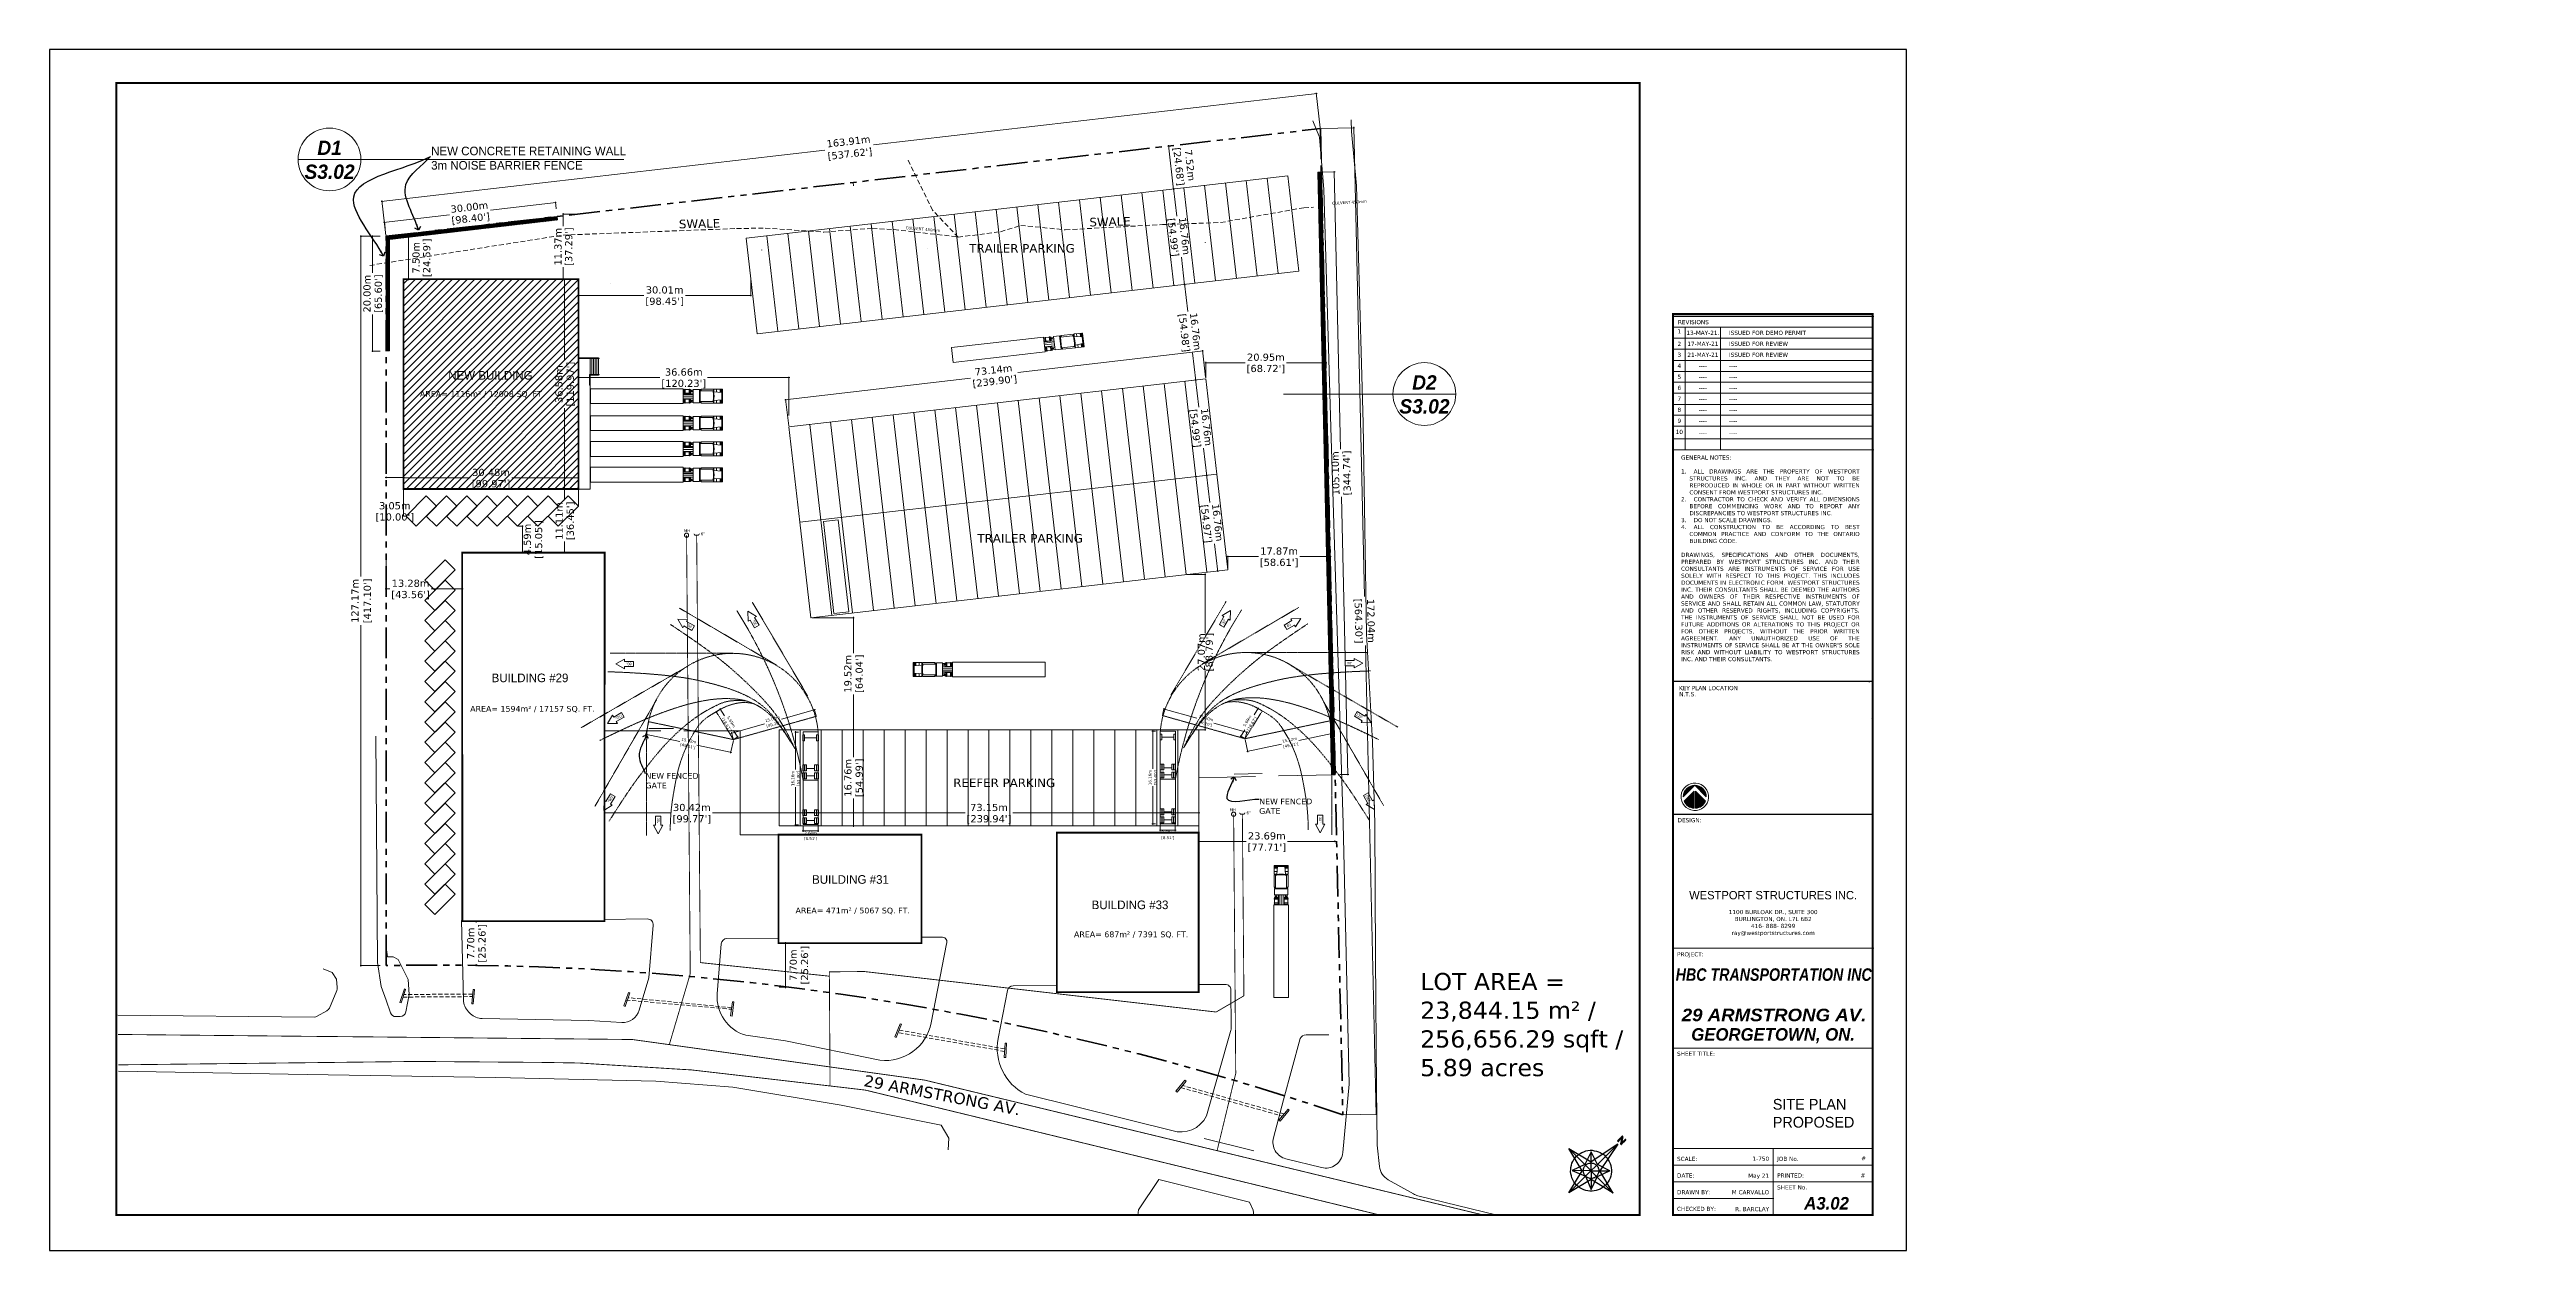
# Paper-space layout 'SP1.03' of a CAD drawing. Header units: metres. Extents: x 0 to 576, y 0 to 279.
# The model-space entities are those that its viewports show. They can reach past a viewport. Long polylines and large blocks are cut down to what shows.
import ezdxf
from ezdxf.enums import TextEntityAlignment as Align

# ---------------------------------------------------------------- set-up
doc = ezdxf.new("R2018")
doc.units = ezdxf.units.M
doc.header["$XCLIPFRAME"] = 2
for name, pattern in [('DASHDOT', [25.4, 12.7, -6.35, 0, -6.35]), ('DASHED', [0.75, 0.5, -0.25]), ('DIVIDE2', [15.875, 6.35, -3.175, 0, -3.175, 0, -3.175]), ('HIDDEN', [0.375, 0.25, -0.125]), ('PHANTOM', [63.5, 31.75, -6.35, 6.35, -6.35, 6.35, -6.35])]:
    doc.linetypes.add(name, pattern=pattern)
doc.layers.get('DEFPOINTS').update_dxf_attribs({"lineweight": 5})
for name, color, linetype, lineweight in [('A-WALLS', 1, 'Continuous', 25), ('A-WALLS VIEW', 6, 'Continuous', 5), ('BRD-LINES', 202, 'Continuous', 5), ('BRD-TEXT', 3, 'Continuous', 5), ('BRD-THIN LINES', 7, 'Continuous', 5), ('F line', 1, 'Continuous', 5), ('SP_BUILDINGS_E', 252, 'Continuous', 30), ('SP_BUILDINGS_NEW', 200, 'Continuous', 5), ('SP_DET-TRUCK TURNING DIAGRAM', 81, 'Continuous', 5), ('SP_DIMS', 51, 'Continuous', 13), ('SP_DIMS SITE', 21, 'Continuous', 13), ('SP_NEW FENCE', 171, 'FENCELINE2', 13), ('SP_PARKING', 160, 'Continuous', 9), ('SP_ROAD_ASPHALT', 164, 'Continuous', 18), ('SP_SERVICES_DW_EXIST', 4, 'PHANTOM', 13), ('SP_SERVICES_SAN_EXIST', 104, 'DIVIDE2', 13), ('SP_SERVICES_WATER_MAIN_EXIST', 104, 'DASHDOT', 13), ('SP_SWALE', 161, 'DASHED', 20), ('SP_TERRAIN BOUNDARY', 1, 'PHANTOM', 50), ('SP_TEXT', 30, 'Continuous', 15), ('SP_TEXT NEW', 32, 'Continuous', 15), ('SP_VEHICLES', 7, 'Continuous', 15), ('ST-GRID DIMS', 7, 'Continuous', 5)]:
    doc.layers.add(name, color=color, linetype=linetype, lineweight=lineweight)
doc.layers.add('NORTE', color=7, linetype='Continuous')
doc.layers.add('PDF_ZPROPOSED BUILDINGS', color=7, linetype='Continuous')
doc.layers.add('SP_BUILDINGS_NEW_HATCH', color=9, linetype='Continuous', lineweight=13, true_color=0x808080, transparency=0.5)
doc.styles.add('details dims', font='verdana.ttf', dxfattribs={"height": 0.125})
doc.styles.add('DIMS BUILDING', font='verdana.ttf', dxfattribs={"height": 0.5})
doc.styles.add('mg-arial-anno in S dims', font='verdana.ttf', dxfattribs={"height": 0.3})
doc.styles.add('SITE DIM TXT', font='verdana.ttf', dxfattribs={"height": 1.25})
doc.styles.add('SITE TEXT', font='GOTHIC.TTF', dxfattribs={"height": 60})
doc.styles.get("Standard").update_dxf_attribs({"font": 'arial.ttf'})
doc.styles.add('TITLE BLOCK BIG', font='GOTHICBI.TTF', dxfattribs={"height": 0.1875})
doc.styles.add('TITLE BLOCK MED 2', font='GOTHIC.TTF', dxfattribs={"height": 0.125})
doc.styles.add('TITLE BLOCK SMALL', font='verdana.ttf', dxfattribs={"height": 0.0625})
doc.linetypes.add('FENCELINE2', pattern='A,6.35,-2.54,[132,ltypeshp.shx,S=2.54,R=0,X=-2.54,Y=0],-2.54,25.4', length=36.83)
doc.dimstyles.new('MGC Dims GRID', dxfattribs={"dimtxt": 1.25, "dimasz": 0.15, "dimexe": 0.15, "dimexo": 0.15, "dimgap": 0, "dimtad": 0, "dimzin": 0, "dimdsep": 46, "dimtxsty": 'SITE DIM TXT', "dimblk": 'OBLIQUE', "dimcen": 0.15, "dimdle": 0.15, "dimclrd": 256, "dimclre": 256, "dimclrt": 256, "dimadec": 0, "dimazin": 0, "dimtfac": 1, "dimtofl": 0, "dimtmove": 2, "dimatfit": 2, "dimldrblk": 'OPEN90', "dimfxl": 1, "dimtolj": 1, "dimtzin": 0, "dimlwd": -1, "dimlwe": -1, "dimarcsym": 0})
doc.dimstyles.new('MGC Dims MED', dxfattribs={"dimtxt": 0.5, "dimasz": 0.15, "dimexe": 0.15, "dimexo": 0.15, "dimgap": 0, "dimtad": 0, "dimzin": 0, "dimdsep": 46, "dimtxsty": 'DIMS BUILDING', "dimblk": 'OBLIQUE', "dimcen": 0.15, "dimdle": 0.15, "dimclrd": 256, "dimclre": 256, "dimclrt": 256, "dimadec": 0, "dimazin": 0, "dimtfac": 1, "dimtofl": 0, "dimtmove": 2, "dimatfit": 2, "dimldrblk": 'OPEN90', "dimfxl": 1, "dimtolj": 1, "dimtzin": 0, "dimlwd": -1, "dimlwe": -1, "dimarcsym": 0})
doc.dimstyles.new('MGC Dims SMALL', dxfattribs={"dimtxt": 0.3, "dimasz": 0.15, "dimexe": 0.15, "dimexo": 0.15, "dimgap": 0, "dimtad": 0, "dimzin": 0, "dimdsep": 46, "dimtxsty": 'mg-arial-anno in S dims', "dimblk": 'OBLIQUE', "dimcen": 0.15, "dimdle": 0.15, "dimclrd": 256, "dimclre": 256, "dimclrt": 256, "dimadec": 0, "dimazin": 0, "dimtfac": 1, "dimtofl": 0, "dimtmove": 2, "dimatfit": 2, "dimldrblk": 'OPEN90', "dimfxl": 1, "dimtolj": 1, "dimtzin": 0, "dimlwd": -1, "dimlwe": -1, "dimarcsym": 0})
picture_1 = doc.add_image_def('image1.jpg', size_in_pixel=(655, 450))

# ---------------------------------------------------------------- blocks, each defined once
blk = doc.blocks.new('*X3')
at = {"color": 0}
for p, q in [((-62, 8), (27, 8)), ((-62, 5), (29, 5)), ((-61, 12), (22, 12)), ((-61, 10), (24, 10)), ((-60, 15), (19, 15)), ((-59, 20), (14, 20)), ((-59, 18), (17, 18)), ((-58, 22), (12, 22)), ((-57, 25), (9, 25)), ((-56, 28), (7, 28)), ((-54, 30), (4, 30)), ((-53, 32), (2, 32)), ((-51, 35), (-1, 35)), ((-49, 38), (-3, 38)), ((-47, 40), (-6, 40)), ((-45, 42), (-8, 42)), ((-43, 45), (-11, 45)), ((-40, 48), (-13, 48)), ((-37, 50), (-16, 50)), ((-33, 52), (-18, 52)), ((-29, 55), (-21, 55))]:
    blk.add_line(p, q, dxfattribs=at)
blk = doc.blocks.new('*X4')
at = {"color": 0}
for p, q in [((-62, -5), (29, -5)), ((-62, -8), (27, -8)), ((-61, -10), (24, -10)), ((-61, -12), (22, -12)), ((-60, -15), (19, -15)), ((-59, -18), (17, -18)), ((-59, -20), (14, -20)), ((-58, -22), (12, -22)), ((-57, -25), (9, -25)), ((-56, -28), (7, -28)), ((-54, -30), (4, -30)), ((-53, -32), (2, -32)), ((-51, -35), (-1, -35)), ((-49, -38), (-3, -38)), ((-47, -40), (-6, -40)), ((-45, -42), (-8, -42)), ((-43, -45), (-11, -45)), ((-40, -48), (-13, -48)), ((-37, -50), (-16, -50)), ((-33, -52), (-18, -52)), ((-29, -55), (-21, -55))]:
    blk.add_line(p, q, dxfattribs=at)
blk = doc.blocks.new('*X5')
at = {"color": 0}
for p, q in [((2, -60), (16, -60)), ((5, -58), (23, -58)), ((7, -55), (29, -55)), ((10, -52), (33, -52)), ((12, -50), (37, -50)), ((15, -48), (40, -48)), ((17, -45), (43, -45)), ((20, -42), (45, -42)), ((22, -40), (47, -40)), ((25, -38), (49, -38)), ((27, -35), (51, -35)), ((30, -32), (53, -32)), ((32, -30), (54, -30)), ((35, -28), (56, -28)), ((37, -25), (57, -25)), ((40, -22), (58, -22)), ((42, -20), (59, -20)), ((45, -18), (59, -18)), ((47, -15), (60, -15)), ((50, -12), (61, -12)), ((52, -10), (61, -10)), ((55, -8), (62, -8)), ((57, -5), (62, -5)), ((60, -2), (62, -2))]:
    blk.add_line(p, q, dxfattribs=at)
blk = doc.blocks.new('*X6')
at = {"color": 0}
for p, q in [((2, 60), (16, 60)), ((5, 58), (23, 58)), ((7, 55), (29, 55)), ((10, 52), (33, 52)), ((12, 50), (37, 50)), ((15, 48), (40, 48)), ((17, 45), (43, 45)), ((20, 42), (45, 42)), ((22, 40), (47, 40)), ((25, 38), (49, 38)), ((27, 35), (51, 35)), ((30, 32), (53, 32)), ((32, 30), (54, 30)), ((35, 28), (56, 28)), ((37, 25), (57, 25)), ((40, 22), (58, 22)), ((42, 20), (59, 20)), ((45, 18), (59, 18)), ((47, 15), (60, 15)), ((50, 12), (61, 12)), ((52, 10), (61, 10)), ((55, 8), (62, 8)), ((57, 5), (62, 5)), ((60, 2), (62, 2)), ((62, 0), (62, 0))]:
    blk.add_line(p, q, dxfattribs=at)
blk = doc.blocks.new('A$C620E51BF')
for p, q in [((4.91, 9.03), (0.8, 4.91)), ((4.91, 9.03), (9.03, 4.91)), ((1.1, 3.36), (4.71, 6.97)), ((4.71, 6.97), (4.71, 0.79)), ((8.73, 3.36), (5.11, 6.97)), ((5.11, 0.79), (5.11, 6.97))]:
    blk.add_line(p, q)
at = {"extrusion": (0, 0, -1)}
blk.add_ellipse((4.91, 4.9), major_axis=(-4.9, 0.39), ratio=1, dxfattribs=at)
for start_param, end_param in [(6.206295, 7.773697), (1.490512, 3.057915), (4.680511, 5.818313), (3.445897, 4.583699)]:
    blk.add_ellipse((4.91, 4.9), major_axis=(-4.1, 0.33), ratio=1, start_param=start_param, end_param=end_param, dxfattribs=at)
at = {"xscale": 0.0663863712999671, "yscale": 0.0663863712999671, "zscale": 0.0110643952166795, "rotation": 89.99999999999999}
for name in ['*X6', '*X5', '*X3', '*X4']:
    blk.add_blockref(name, (4.91, 4.9), dxfattribs=at)
blk = doc.blocks.new('*U43')
at = {"layer": 'F line', "ltscale": 100}
h = blk.add_hatch(dxfattribs=at)
h.set_pattern_fill('AR-CONC', color=95, scale=0.006111)
h.set_pattern_definition([(50, (-228.60933, -19.48155), (0.0438325667, -0.0038348527), [0.004583333, -0.050416667]), (355, (-228.60933, -19.48155), (-0.008479248, 0.045967297), [0.003666667, -0.040333333]), (100.451444, (-228.605676, -19.48187), (0.0353533184, 0.042132444), [0.003895234, -0.0428475735]), (46.1842, (-228.60933, -19.46933), (0.065220304, -0.010115067), [0.006875, -0.075625]), (96.635635, (-228.603894, -19.47017), (0.05711823, 0.05952947), [0.005842854, -0.064271396]), (351.184164, (-228.60933, -19.46933), (0.05711823, 0.05952947), [0.0055, -0.0605]), (21, (-228.603218, -19.472383), (0.036477653, -0.024604488), [0.004583333, -0.050416667]), (326, (-228.603218, -19.472383), (0.01486927, 0.044314725), [0.003666667, -0.040333333]), (71.451445, (-228.600178, -19.474434), (0.051346923, 0.019710237), [0.003895234, -0.0428475735]), (37.5, (-228.609329, -19.48155), (0.0007431023, 0.0203435133), [0, -0.0398444444, 0, -0.0409444444, 0, -0.040486111]), (7.5, (-228.609329, -19.48155), (0.0160764717, 0.024102938), [0, -0.0233444444, 0, -0.0389277778, 0, -0.0154305556]), (327.5, (-228.622957, -19.48155), (0.0326224822, -0.0013783533), [0, -0.0152777778, 0, -0.0476666667, 0, -0.06325]), (317.5, (-228.629068, -19.48155), (0.0356391548, 0.0061175267), [0, -0.019861111, 0, -0.0316555556, 0, -0.0449166667])])
h.paths.add_polyline_path([(29.009, 7.928), (29.668, 7.922)], flags=16)
at = {"ltscale": 0.1}
blk.add_lwpolyline([(6.994, 0), (23.994, 0), (23.994, 11), (6.994, 11)], close=True, dxfattribs=at)
for p in [(22.772, 0.782), (22.772, 0.629), (22.772, 0.477)]:
    blk.add_point(p)
at = {"layer": 'BRD-LINES'}
for p, q in [((23.683, 8.556), (21.86, 8.556)), ((23.683, 8.456), (21.86, 8.456)), ((23.683, 8.355), (21.86, 8.355)), ((23.683, 8.254), (21.86, 8.254)), ((23.683, 8.153), (21.86, 8.153)), ((23.683, 8.052), (21.86, 8.052)), ((23.683, 7.952), (21.86, 7.952)), ((23.683, 7.851), (21.86, 7.851)), ((23.683, 7.75), (21.86, 7.75)), ((21.966, 7.75), (21.966, 7.334)), ((22.291, 7.75), (22.291, 7.334)), ((23.683, 7.65), (21.86, 7.65)), ((23.683, 7.549), (21.86, 7.549)), ((23.683, 7.435), (21.86, 7.435)), ((21.855, 0.782), (23.688, 0.782)), ((21.855, 0.629), (23.688, 0.629)), ((21.855, 0.477), (22.772, 0.477))]:
    blk.add_line(p, q, dxfattribs=at)
blk.add_lwpolyline([(6.998, 0), (6.998, 11), (23.994, 11), (23.994, 0), (6.994, 0)], close=True, dxfattribs=at)
at = {"layer": 'BRD-LINES', "const_width": 0.0191}
for points in [[(7.605, 10.694), (21.549, 10.694), (21.549, 0.324), (7.605, 0.324)], [(21.855, 0.324), (23.683, 0.324), (23.683, 8.576), (21.855, 8.576)]]:
    blk.add_lwpolyline(points, close=True, dxfattribs=at)
at = {"layer": 'BRD-LINES', "const_width": 0.00917, "flags": 128}
for points in [[(21.86, 8.556), (23.694, 8.556)], [(21.85, 7.334), (23.683, 7.334)], [(21.86, 7.334), (23.694, 7.334)], [(21.85, 5.215), (23.683, 5.215)], [(21.85, 3.992), (23.683, 3.992)], [(21.86, 2.77), (23.694, 2.77)], [(21.855, 1.852), (23.688, 1.852)], [(21.855, 0.935), (23.688, 0.935)], [(22.772, 0.324), (22.772, 0.935)]]:
    blk.add_lwpolyline(points, dxfattribs=at)
at = {"layer": 'BRD-TEXT'}
for p, q in [((21.967, 8.456), (21.967, 7.75)), ((22.291, 8.456), (22.291, 7.75))]:
    blk.add_line(p, q, dxfattribs=at)
at = {"layer": 'BRD-THIN LINES', "ltscale": 0.1}
for p, q in [((23.648, 5.204), (23.657, 5.215)), ((23.676, 4.875), (23.683, 4.869))]:
    blk.add_line(p, q, dxfattribs=at)
at = {"layer": 'BRD-LINES', "color": 7, "xscale": 0.02560439062498781, "yscale": 0.02560439062498781, "zscale": 0.02560439062498781}
blk.add_blockref('A$C620E51BF', (21.929, 4.03), dxfattribs=at)
at = {"layer": 'BRD-TEXT', "style": 'TITLE BLOCK SMALL'}
for s, p in [('1', (21.913, 8.418)), ('2', (21.913, 8.304)), ('3', (21.913, 8.204)), ('4', (21.913, 8.103)), ('5', (21.913, 8.002)), ('6', (21.913, 7.901)), ('8', (21.913, 7.7)), ('7', (21.913, 7.801)), ('10', (21.913, 7.498)), ('9', (21.913, 7.599))]:
    blk.add_text(s, height=0.0382, dxfattribs=at).set_placement(p, align=Align.MIDDLE_CENTER)
for s, height, p in [('REVISIONS', 0.0382, (21.9, 8.484)), ('KEY PLAN LOCATION', 0.03819, (21.91, 5.132)), ('DESIGN:', 0.0382, (21.897, 3.922)), ('PROJECT:', 0.0382, (21.892, 2.694)), ('SHEET TITLE:', 0.03819, (21.892, 1.783)), ('SCALE:', 0.0382, (21.892, 0.82)), ('DATE:', 0.0382, (21.892, 0.668)), ('JOB No.', 0.0382, (22.808, 0.82)), ('PRINTED:', 0.0382, (22.808, 0.668)), ('DRAWN BY:', 0.0382, (21.892, 0.515)), ('SHEET No.', 0.0382, (22.808, 0.559)), ('CHECKED BY:', 0.03819, (21.892, 0.362))]:
    blk.add_text(s, height=height, dxfattribs=at).set_placement(p)
blk.add_text('N.T.S.', height=0.0382, dxfattribs=at).set_placement((21.912, 5.065), align=Align.BOTTOM_LEFT)
at = {"layer": 'BRD-TEXT', "ltscale": 0.1, "insert": (21.929, 7.282), "char_height": 0.038194, "attachment_point": 1, "style": 'TITLE BLOCK SMALL'}
blk.add_mtext_dynamic_manual_height_columns("\\pxsm1;GENERAL NOTES:\\P\\pqj;\\P\\pi-2,l2,t3;1.^IALL DRAWINGS ARE THE PROPERTY OF WESTPORT STRUCTURES INC. AND THEY ARE NOT TO BE REPRODUCED IN WHOLE OR IN PART WITHOUT WRITTEN CONSENT FROM WESTPORT STRUCTURES INC.\\P2.^ICONTRACTOR TO CHECK AND VERIFY ALL DIMENSIONS BEFORE COMMENCING WORK AND TO REPORT ANY DISCREPANCIES TO WESTPORT STRUCTURES INC.\\P3.^IDO NOT SCALE DRAWINGS.\\P4.^IALL CONSTRUCTION TO BE ACCORDING TO BEST COMMON PRACTICE AND CONFORM TO THE ONTARIO BUILDING CODE.\\P\\pi0,l0,tz;\\PDRAWINGS, SPECIFICATIONS AND OTHER DOCUMENTS, PREPARED BY WESTPORT STRUCTURES INC. AND THEIR CONSULTANTS ARE INSTRUMENTS OF SERVICE FOR USE SOLELY WITH RESPECT TO THIS PROJECT. THIS INCLUDES DOCUMENTS IN ELECTRONIC FORM. WESTPORT STRUCTURES INC. THEIR CONSULTANTS SHALL BE DEEMED THE AUTHORS AND OWNERS OF THEIR RESPECTIVE INSTRUMENTS OF SERVICE AND SHALL RETAIN ALL COMMON LAW, STATUTORY AND OTHER RESERVED RIGHTS, INCLUDING COPYRIGHTS. THE INSTRUMENTS OF SERVICE SHALL NOT BE USED FOR FUTURE ADDITIONS OR ALTERATIONS TO THIS PROJECT OR FOR OTHER PROJECTS, WITHOUT THE PRIOR WRITTEN AGREEMENT. ANY UNAUTHORIZED USE OF THE INSTRUMENTS OF SERVICE SHALL BE AT THE OWNER'S SOLE RISK AND WITHOUT LIABILITY TO WESTPORT STRUCTURES INC. AND THEIR CONSULTANTS.", width=1.63003, gutter_width=0.382, heights=[0], dxfattribs=at)
at = {"layer": 'BRD-TEXT', "insert": (22.772, 3.254), "char_height": 0.07639, "width": 2.36316, "attachment_point": 5, "style": 'TITLE BLOCK MED 2'}
blk.add_mtext('WESTPORT STRUCTURES INC.\\P', dxfattribs=at)
at = {"layer": 'BRD-TEXT', "insert": (22.772, 2.999), "char_height": 0.03819, "attachment_point": 5, "style": 'TITLE BLOCK SMALL'}
blk.add_mtext_dynamic_manual_height_columns('\\pxsm1,qc;1100 BURLOAK DR., SUITE 300\\PBURLINGTON, ON. L7L 6B2\\P416- 888- 8299\\Pray@westportstructures.com', width=1.74176, gutter_width=0.191, heights=[0.653], dxfattribs=at)
at = {"layer": 'BRD-TEXT', "ltscale": 0.1}
for tag, height, style, p in [('REV_1_DATE', 0.0382, 'TITLE BLOCK SMALL', (22.129, 8.405)), ('REV_2_DATE', 0.0382, 'TITLE BLOCK SMALL', (22.129, 8.304)), ('REV_3_DATE', 0.0382, 'TITLE BLOCK SMALL', (22.129, 8.204)), ('REV_4_DATE', 0.0382, 'TITLE BLOCK SMALL', (22.129, 8.103)), ('REV_5_DATE', 0.0382, 'TITLE BLOCK SMALL', (22.129, 8.002)), ('REV_6_DATE', 0.0382, 'TITLE BLOCK SMALL', (22.129, 7.902)), ('REV_7_DATE', 0.0382, 'TITLE BLOCK SMALL', (22.129, 7.801)), ('REV_8_DATE', 0.0382, 'TITLE BLOCK SMALL', (22.129, 7.7)), ('REV_10_DATE', 0.0382, 'TITLE BLOCK SMALL', (22.129, 7.485)), ('REV_9_DATE', 0.0382, 'TITLE BLOCK SMALL', (22.129, 7.599)), ('SHEET_NO', 0.115, 'TITLE BLOCK BIG', (23.261, 0.433))]:
    blk.add_attdef(tag, text='', height=height, dxfattribs=dict(at, style=style)).set_placement(p, align=Align.MIDDLE_CENTER)
at = {"layer": 'BRD-TEXT', "ltscale": 0.1, "style": 'TITLE BLOCK SMALL'}
for tag, p in [('REV_1_DETAIL', (22.367, 8.405)), ('REV_2_DETAIL', (22.367, 8.304)), ('REV_3_DETAIL', (22.367, 8.204)), ('REV_4_DETAIL', (22.367, 8.103)), ('REV_5_DETAIL', (22.367, 8.002)), ('REV_6_DETAIL', (22.367, 7.902)), ('REV_7_DETAIL', (22.367, 7.801)), ('REV_8_DETAIL', (22.367, 7.7)), ('REV_9_DETAIL', (22.367, 7.599)), ('REV_10_DETAIL', (22.367, 7.485))]:
    blk.add_attdef(tag, text='', height=0.0382, dxfattribs=at).set_placement(p, align=Align.MIDDLE_LEFT)
at = {"layer": 'BRD-TEXT', "ltscale": 0.1, "style": 'TITLE BLOCK BIG', "width": 0.85}
blk.add_attdef('PROJ_TITLE', text='', height=0.115, dxfattribs=at).set_placement((22.777, 2.585), align=Align.TOP_CENTER)
at = {"layer": 'BRD-TEXT', "ltscale": 0.1, "style": 'TITLE BLOCK BIG', "width": 1.108315}
blk.add_attdef('ADDRESS', text='', height=0.115, dxfattribs=at).set_placement((21.935, 2.1), (23.625, 2.1), align=Align.FIT)
at = {"layer": 'BRD-TEXT', "ltscale": 0.1, "style": 'TITLE BLOCK BIG'}
blk.add_attdef('CITY', text='', height=0.115, dxfattribs=at).set_placement((22.772, 2.037), align=Align.TOP_CENTER)
at = {"layer": 'BRD-TEXT', "lineweight": 30, "flags": 104}
blk.add_attdef('SHEET-TITLE', text='', height=0.115, dxfattribs=at).set_placement((22.769, 1.388), align=Align.MIDDLE_CENTER)
at = {"layer": 'BRD-TEXT', "ltscale": 0.1, "style": 'TITLE BLOCK SMALL'}
for tag, p in [('SCALE', (22.735, 0.841)), ('DATE', (22.735, 0.685)), ('DRAWN_BY', (22.735, 0.534)), ('CHECKED_BY', (22.735, 0.379))]:
    blk.add_attdef(tag, text='', height=0.0382, dxfattribs=at).set_placement(p, align=Align.MIDDLE_RIGHT)
for tag, p in [('PRINTED', (23.615, 0.656)), ('JOB_NO', (23.622, 0.814))]:
    blk.add_attdef(tag, text='', height=0.0382, dxfattribs=at).set_placement(p, align=Align.BOTTOM_RIGHT)
image = blk.add_image(picture_1, insert=(21.855, 3.992), size_in_units=(1.828, 1.256))
image.set_boundary_path([(-0.5, 11.54), (654.5, 449.5)])
blk = doc.blocks.new('norte3')
at = {"layer": 'NORTE'}
for p, q in [((0, 2.29), (-0.38, 0.38)), ((0, 2.29), (0, -1.91)), ((0, 2.29), (0.38, 0.38)), ((-1.92, 0), (-0.38, 0.38)), ((0, 0.54), (-0.81, 0.81)), ((-0.81, 0.81), (-0.54, 0)), ((0, 0), (-0.81, 0.81)), ((0.82, 0.81), (0, 0.54)), ((0, 0), (0.82, 0.81)), ((1.92, 0), (0.38, 0.38)), ((0.82, 0.81), (0.54, 0)), ((-0.38, -0.38), (-1.92, 0)), ((-1.92, 0), (1.92, 0)), ((-0.54, 0), (-0.81, -0.81)), ((0, 0), (-0.81, -0.81)), ((-0.81, -0.81), (0, -0.47)), ((0, -1.91), (-0.38, -0.38)), ((0, 0), (0.82, -0.81)), ((0.38, -0.38), (0, -1.91)), ((0, -0.47), (0.82, -0.81)), ((1.92, 0), (0.38, -0.38)), ((0.82, -0.81), (0.54, 0))]:
    blk.add_line(p, q, dxfattribs=at)
for points in [[(-0.16, 2.84), (-0.16, 2.84), (-0.16, 2.83), (-0.16, 2.82), (-0.16, 2.8), (-0.16, 2.78), (-0.16, 2.75), (-0.16, 2.73), (-0.16, 2.7), (-0.16, 2.67), (-0.16, 2.64), (-0.16, 2.61), (-0.16, 2.58), (-0.16, 2.55), (-0.16, 2.52), (-0.16, 2.5), (-0.16, 2.48), (-0.16, 2.46), (-0.16, 2.45), (-0.16, 2.44), (-0.16, 2.43), (-0.16, 2.43), (-0.16, 2.43), (-0.15, 2.43), (-0.15, 2.43), (-0.15, 2.43), (-0.15, 2.43), (-0.14, 2.43), (-0.14, 2.43), (-0.13, 2.43), (-0.13, 2.43), (-0.13, 2.43), (-0.12, 2.43), (-0.12, 2.43), (-0.12, 2.43), (-0.11, 2.43), (-0.11, 2.43), (-0.11, 2.43), (-0.11, 2.43), (-0.1, 2.43), (-0.1, 2.43), (-0.1, 2.44), (-0.1, 2.44), (-0.1, 2.45), (-0.1, 2.47), (-0.1, 2.49), (-0.1, 2.51), (-0.1, 2.53), (-0.1, 2.55), (-0.1, 2.57), (-0.1, 2.6), (-0.1, 2.62), (-0.1, 2.65), (-0.1, 2.67), (-0.1, 2.69), (-0.1, 2.71), (-0.1, 2.73), (-0.1, 2.74), (-0.1, 2.75), (-0.1, 2.76), (-0.1, 2.76), (-0.1, 2.76), (-0.1, 2.76), (-0.1, 2.76), (-0.1, 2.76), (-0.1, 2.75), (-0.1, 2.75), (-0.1, 2.75), (-0.1, 2.75), (-0.1, 2.75), (-0.1, 2.75), (-0.1, 2.75), (-0.1, 2.74), (-0.1, 2.74), (-0.1, 2.74), (-0.09, 2.74), (-0.09, 2.74), (-0.09, 2.74), (-0.09, 2.73), (-0.09, 2.73), (-0.09, 2.73), (-0.09, 2.73), (-0.09, 2.72), (-0.08, 2.71), (-0.07, 2.7), (-0.06, 2.68), (-0.05, 2.67), (-0.04, 2.65), (-0.02, 2.63), (-0.01, 2.6), (0.01, 2.58), (0.02, 2.56), (0.04, 2.54), (0.05, 2.52), (0.06, 2.5), (0.07, 2.48), (0.08, 2.47), (0.09, 2.45), (0.1, 2.44), (0.1, 2.44), (0.1, 2.43), (0.1, 2.43), (0.11, 2.43), (0.11, 2.43), (0.11, 2.43), (0.11, 2.43), (0.12, 2.43), (0.12, 2.43), (0.12, 2.43), (0.13, 2.43), (0.13, 2.43), (0.14, 2.43), (0.14, 2.43), (0.15, 2.43), (0.15, 2.43), (0.15, 2.43), (0.16, 2.43), (0.16, 2.43), (0.16, 2.43), (0.16, 2.43), (0.16, 2.43), (0.16, 2.44), (0.16, 2.45), (0.16, 2.46), (0.16, 2.48), (0.16, 2.5), (0.16, 2.52), (0.16, 2.55), (0.16, 2.58), (0.16, 2.61), (0.16, 2.64), (0.16, 2.67), (0.16, 2.7), (0.16, 2.73), (0.16, 2.75), (0.16, 2.78), (0.16, 2.8), (0.16, 2.82), (0.16, 2.83), (0.16, 2.84), (0.16, 2.84), (0.16, 2.84), (0.16, 2.84), (0.16, 2.84), (0.16, 2.84), (0.15, 2.84), (0.15, 2.84), (0.15, 2.84), (0.14, 2.84), (0.14, 2.84), (0.14, 2.84), (0.13, 2.84), (0.13, 2.84), (0.12, 2.84), (0.12, 2.84), (0.12, 2.84), (0.11, 2.84), (0.11, 2.84), (0.11, 2.84), (0.11, 2.84), (0.11, 2.84), (0.11, 2.84), (0.11, 2.83), (0.11, 2.82), (0.11, 2.81), (0.11, 2.79), (0.11, 2.77), (0.11, 2.75), (0.11, 2.72), (0.11, 2.7), (0.11, 2.68), (0.11, 2.65), (0.11, 2.63), (0.11, 2.61), (0.11, 2.58), (0.11, 2.56), (0.11, 2.55), (0.11, 2.53), (0.11, 2.52), (0.11, 2.52), (0.11, 2.51), (0.11, 2.51), (0.11, 2.52), (0.11, 2.52), (0.11, 2.52), (0.11, 2.52), (0.1, 2.52), (0.1, 2.52), (0.1, 2.53), (0.1, 2.53), (0.1, 2.53), (0.1, 2.53), (0.1, 2.53), (0.1, 2.53), (0.1, 2.53), (0.1, 2.54), (0.1, 2.54), (0.1, 2.54), (0.09, 2.54), (0.09, 2.54), (0.09, 2.54), (0.09, 2.55), (0.09, 2.55), (0.08, 2.56), (0.07, 2.57), (0.06, 2.59), (0.05, 2.61), (0.04, 2.63), (0.03, 2.65), (0.01, 2.67), (0, 2.69), (-0.02, 2.71), (-0.03, 2.74), (-0.04, 2.76), (-0.06, 2.78), (-0.07, 2.79), (-0.08, 2.81), (-0.08, 2.82), (-0.09, 2.83), (-0.09, 2.84), (-0.1, 2.84), (-0.1, 2.84), (-0.1, 2.84), (-0.1, 2.84), (-0.1, 2.84), (-0.11, 2.84), (-0.11, 2.84), (-0.11, 2.84), (-0.12, 2.84), (-0.12, 2.84), (-0.13, 2.84), (-0.13, 2.84), (-0.14, 2.84), (-0.14, 2.84), (-0.14, 2.84), (-0.15, 2.84), (-0.15, 2.84), (-0.15, 2.84), (-0.16, 2.84), (-0.16, 2.84), (-0.16, 2.84)], [(0, 1.24), (0.13, 1.24), (0.26, 1.21), (0.39, 1.18), (0.51, 1.13), (0.63, 1.08), (0.73, 1), (0.84, 0.92), (0.93, 0.83), (1.01, 0.73), (1.08, 0.62), (1.14, 0.5), (1.19, 0.38), (1.22, 0.26), (1.24, 0.13), (1.25, 0), (1.24, -0.13), (1.22, -0.26), (1.19, -0.39), (1.14, -0.51), (1.08, -0.62), (1.01, -0.73), (0.93, -0.83), (0.84, -0.93), (0.73, -1.01), (0.63, -1.08), (0.51, -1.14), (0.39, -1.18), (0.26, -1.22), (0.13, -1.24), (0, -1.24), (-0.13, -1.24), (-0.26, -1.22), (-0.39, -1.18), (-0.51, -1.14), (-0.62, -1.08), (-0.73, -1.01), (-0.84, -0.93), (-0.93, -0.83), (-1.01, -0.73), (-1.08, -0.62), (-1.14, -0.51), (-1.19, -0.39), (-1.22, -0.26), (-1.24, -0.13), (-1.25, 0), (-1.24, 0.13), (-1.22, 0.26), (-1.19, 0.38), (-1.14, 0.5), (-1.08, 0.62), (-1.01, 0.73), (-0.93, 0.83), (-0.84, 0.92), (-0.73, 1), (-0.62, 1.08), (-0.51, 1.13), (-0.39, 1.18), (-0.26, 1.21), (-0.13, 1.24), (0, 1.24)], [(0, 0.47), (0.05, 0.47), (0.1, 0.46), (0.15, 0.45), (0.19, 0.43), (0.24, 0.41), (0.28, 0.38), (0.32, 0.35), (0.35, 0.31), (0.38, 0.28), (0.41, 0.23), (0.43, 0.19), (0.45, 0.14), (0.46, 0.1), (0.47, 0.05), (0.47, 0), (0.47, -0.05), (0.46, -0.1), (0.45, -0.15), (0.43, -0.19), (0.41, -0.24), (0.38, -0.28), (0.35, -0.32), (0.32, -0.35), (0.28, -0.38), (0.24, -0.41), (0.19, -0.43), (0.15, -0.45), (0.1, -0.46), (0.05, -0.47), (0, -0.47), (-0.05, -0.47), (-0.1, -0.46), (-0.15, -0.45), (-0.19, -0.43), (-0.24, -0.41), (-0.28, -0.38), (-0.32, -0.35), (-0.35, -0.32), (-0.38, -0.28), (-0.41, -0.24), (-0.43, -0.19), (-0.45, -0.15), (-0.46, -0.1), (-0.47, -0.05), (-0.47, 0), (-0.47, 0.05), (-0.46, 0.1), (-0.45, 0.14), (-0.43, 0.19), (-0.41, 0.23), (-0.38, 0.28), (-0.35, 0.31), (-0.32, 0.35), (-0.28, 0.38), (-0.24, 0.41), (-0.19, 0.43), (-0.15, 0.45), (-0.1, 0.46), (-0.05, 0.47), (0, 0.47)]]:
    blk.add_lwpolyline(points, close=True, dxfattribs=at)
blk = doc.blocks.new('_Oblique')
at = {"color": 0, "linetype": 'ByBlock', "lineweight": -2}
blk.add_line((-0.5, -0.5), (0.5, 0.5), dxfattribs=at)
blk = doc.blocks.new('*D16')
at = {"layer": 'DEFPOINTS', "color": 0, "transparency": 16777216}
for p in [(892.86, 916.78), (862.38, 914.84), (892.86, 914.84)]:
    blk.add_point(p, dxfattribs=at)
at = {"layer": 'SP_DIMS', "transparency": 16777216}
for p, q in [((862.23, 916.78), (874.01, 916.78)), ((862.38, 914.99), (862.38, 916.93)), ((893.01, 916.78), (881.23, 916.78)), ((892.86, 914.99), (892.86, 916.93))]:
    blk.add_line(p, q, dxfattribs=at)
at = {"layer": 'SP_DIMS', "transparency": 16777216, "xscale": 0.15, "yscale": 0.15, "zscale": 0.15, "rotation": 180}
blk.add_blockref('_Oblique', (862.38, 916.78), dxfattribs=at)
at = {"layer": 'SP_DIMS', "transparency": 16777216, "xscale": 0.15, "yscale": 0.15, "zscale": 0.15}
blk.add_blockref('_Oblique', (892.86, 916.78), dxfattribs=at)
at = {"layer": 'SP_DIMS', "transparency": 16777216, "char_height": 1.25, "attachment_point": 5, "style": 'SITE DIM TXT'}
for s, insert in [("\\A1;[99.97']", (877.62, 915.66)), ('\\A1;30.48m', (877.62, 917.73))]:
    blk.add_mtext(s, dxfattribs=dict(at, insert=insert))
blk = doc.blocks.new('_Open90')
at = {"color": 0, "linetype": 'ByBlock', "lineweight": -2}
for p, q in [((0, 0), (-1, 0)), ((-0.5, 0.5), (0, 0)), ((0, 0), (-0.5, -0.5))]:
    blk.add_line(p, q, dxfattribs=at)
blk = doc.blocks.new('*D13')
at = {"layer": 'DEFPOINTS', "color": 0, "transparency": 16777216}
for p in [(889.98, 951.42), (890.42, 951.42), (889.98, 914.84)]:
    blk.add_point(p, dxfattribs=at)
at = {"layer": 'SP_DIMS', "transparency": 16777216}
for p, q in [((890.13, 951.42), (890.57, 951.42)), ((890.42, 951.57), (890.42, 937.28)), ((890.42, 914.69), (890.42, 928.97)), ((890.13, 914.84), (890.57, 914.84))]:
    blk.add_line(p, q, dxfattribs=at)
at = {"layer": 'SP_DIMS', "transparency": 16777216, "xscale": 0.15, "yscale": 0.15, "zscale": 0.15}
for p, rotation in [((890.42, 951.42), 90), ((890.42, 914.84), 270)]:
    blk.add_blockref('_Oblique', p, dxfattribs=dict(at, rotation=rotation))
at = {"layer": 'SP_DIMS', "transparency": 16777216, "char_height": 1.25, "attachment_point": 5, "rotation": 90, "style": 'SITE DIM TXT'}
for s, insert in [("\\A1;[119.97']", (891.54, 933.13)), ('\\A1;36.58m', (889.47, 933.13))]:
    blk.add_mtext(s, dxfattribs=dict(at, insert=insert))
blk = doc.blocks.new('*D14')
at = {"layer": 'DEFPOINTS', "color": 0, "transparency": 16777216}
for p in [(927.83, 872.87), (940.78, 872.87), (927.83, 856.1)]:
    blk.add_point(p, dxfattribs=at)
at = {"layer": 'ST-GRID DIMS', "transparency": 16777216}
for p, q in [((927.98, 872.87), (940.93, 872.87)), ((940.78, 873.02), (940.78, 868.09)), ((940.78, 855.95), (940.78, 860.87)), ((927.98, 856.1), (940.93, 856.1))]:
    blk.add_line(p, q, dxfattribs=at)
at = {"layer": 'ST-GRID DIMS', "transparency": 16777216, "xscale": 0.15, "yscale": 0.15, "zscale": 0.15}
for p, rotation in [((940.78, 872.87), 90), ((940.78, 856.1), 270)]:
    blk.add_blockref('_Oblique', p, dxfattribs=dict(at, rotation=rotation))
at = {"layer": 'ST-GRID DIMS', "transparency": 16777216, "char_height": 1.25, "attachment_point": 5, "rotation": 90, "style": 'SITE DIM TXT'}
for s, insert in [('\\A1;16.76m', (939.83, 864.48)), ("\\A1;[54.99']", (941.89, 864.48))]:
    blk.add_mtext(s, dxfattribs=dict(at, insert=insert))
blk = doc.blocks.new('*D15')
at = {"layer": 'DEFPOINTS', "color": 0, "transparency": 16777216}
for p in [(1001.62, 938.92), (1002.18, 934.22), (929.53, 925.7)]:
    blk.add_point(p, dxfattribs=at)
at = {"layer": 'ST-GRID DIMS', "transparency": 16777216}
for p, q in [((1001.77, 938.94), (969.43, 935.14)), ((1002.16, 934.37), (1001.61, 939.07)), ((928.83, 930.38), (961.18, 934.17)), ((929.52, 925.85), (928.97, 930.54))]:
    blk.add_line(p, q, dxfattribs=at)
at = {"layer": 'ST-GRID DIMS', "transparency": 16777216, "xscale": 0.15, "yscale": 0.15, "zscale": 0.15}
for p, rotation in [((1001.62, 938.92), 6.695516687768343), ((928.98, 930.39), 186.6955166877684)]:
    blk.add_blockref('_Oblique', p, dxfattribs=dict(at, rotation=rotation))
at = {"layer": 'ST-GRID DIMS', "transparency": 16777216, "char_height": 1.25, "attachment_point": 5, "rotation": 6.6955, "style": 'SITE DIM TXT'}
for s, insert in [("\\A1;[239.90']", (965.43, 933.55)), ('\\A1;73.14m', (965.19, 935.6))]:
    blk.add_mtext(s, dxfattribs=dict(at, insert=insert))
blk = doc.blocks.new('*D10')
at = {"layer": 'DEFPOINTS', "color": 0, "transparency": 16777216}
for p in [(859.33, 916.95), (859.33, 916.88), (862.38, 918.42)]:
    blk.add_point(p, dxfattribs=at)
at = {"layer": 'SP_DIMS', "transparency": 16777216}
for p, q in [((862.53, 916.88), (859.18, 916.88)), ((859.33, 916.8), (859.33, 916.73)), ((862.38, 918.27), (862.38, 916.73))]:
    blk.add_line(p, q, dxfattribs=at)
at = {"layer": 'SP_DIMS', "transparency": 16777216, "xscale": 0.15, "yscale": 0.15, "zscale": 0.15, "rotation": 180}
blk.add_blockref('_Oblique', (859.33, 916.88), dxfattribs=at)
at = {"layer": 'SP_DIMS', "transparency": 16777216, "xscale": 0.15, "yscale": 0.15, "zscale": 0.15}
blk.add_blockref('_Oblique', (862.38, 916.88), dxfattribs=at)
at = {"layer": 'SP_DIMS', "transparency": 16777216, "char_height": 1.25, "attachment_point": 5, "style": 'SITE DIM TXT'}
for s, insert in [('\\A1;3.05m', (860.85, 911.92)), ("\\A1;[10.00']", (860.85, 909.86))]:
    blk.add_mtext(s, dxfattribs=dict(at, insert=insert))
blk = doc.blocks.new('*D11')
at = {"layer": 'DEFPOINTS', "color": 0, "transparency": 16777216}
for p in [(859.76, 958.91), (863.21, 958.91), (865.96, 951.42)]:
    blk.add_point(p, dxfattribs=at)
at = {"layer": 'SP_DIMS', "transparency": 16777216}
for p, q in [((859.91, 958.91), (863.36, 958.91)), ((863.21, 951.27), (863.21, 959.06)), ((865.81, 951.42), (863.06, 951.42))]:
    blk.add_line(p, q, dxfattribs=at)
at = {"layer": 'SP_DIMS', "transparency": 16777216, "xscale": 0.15, "yscale": 0.15, "zscale": 0.15}
for p, rotation in [((863.21, 958.91), 90), ((863.21, 951.42), 270)]:
    blk.add_blockref('_Oblique', p, dxfattribs=dict(at, rotation=rotation))
at = {"layer": 'SP_DIMS', "transparency": 16777216, "char_height": 1.25, "attachment_point": 5, "rotation": 90, "style": 'SITE DIM TXT'}
for s, insert in [("\\A1;[24.59']", (866.52, 955.17)), ('\\A1;7.50m', (864.55, 955.17))]:
    blk.add_mtext(s, dxfattribs=dict(at, insert=insert))
blk = doc.blocks.new('*D12')
at = {"layer": 'DEFPOINTS', "color": 0, "transparency": 16777216}
for p in [(889.66, 914.84), (890.42, 903.73), (891, 903.73)]:
    blk.add_point(p, dxfattribs=at)
at = {"layer": 'SP_DIMS', "transparency": 16777216}
for p, q in [((889.81, 914.84), (890.57, 914.84)), ((890.42, 914.99), (890.42, 912.89)), ((890.85, 903.73), (890.27, 903.73)), ((890.42, 903.58), (890.42, 905.67))]:
    blk.add_line(p, q, dxfattribs=at)
at = {"layer": 'SP_DIMS', "transparency": 16777216, "xscale": 0.15, "yscale": 0.15, "zscale": 0.15}
for p, rotation in [((890.42, 914.84), 90), ((890.42, 903.73), 270)]:
    blk.add_blockref('_Oblique', p, dxfattribs=dict(at, rotation=rotation))
at = {"layer": 'SP_DIMS', "transparency": 16777216, "char_height": 1.25, "attachment_point": 5, "rotation": 90, "style": 'SITE DIM TXT'}
for s, insert in [('\\A1;11.11m', (889.49, 909.28)), ("\\A1;[36.45']", (891.54, 909.28))]:
    blk.add_mtext(s, dxfattribs=dict(at, insert=insert))
blk = doc.blocks.new('*D17')
at = {"layer": 'DEFPOINTS', "color": 0, "transparency": 16777216}
for p in [(882.25, 908.34), (882.43, 903.75), (883.1, 903.75)]:
    blk.add_point(p, dxfattribs=at)
at = {"layer": 'SP_DIMS', "transparency": 16777216}
for p, q in [((882.4, 908.34), (883.25, 908.34)), ((883.1, 908.49), (883.1, 903.6)), ((882.58, 903.75), (883.25, 903.75))]:
    blk.add_line(p, q, dxfattribs=at)
at = {"layer": 'SP_DIMS', "transparency": 16777216, "xscale": 0.15, "yscale": 0.15, "zscale": 0.15}
for p, rotation in [((883.1, 908.34), 90), ((883.1, 903.75), 270)]:
    blk.add_blockref('_Oblique', p, dxfattribs=dict(at, rotation=rotation))
at = {"layer": 'SP_DIMS', "transparency": 16777216, "char_height": 1.25, "attachment_point": 5, "rotation": 90, "style": 'SITE DIM TXT'}
for s, insert in [('\\A1;4.59m', (883.95, 906.04)), ("\\A1;[15.05']", (886.02, 906.04))]:
    blk.add_mtext(s, dxfattribs=dict(at, insert=insert))
blk = doc.blocks.new('*D19')
at = {"layer": 'DEFPOINTS', "color": 0, "transparency": 16777216}
for p in [(933.38, 892.39), (933.38, 872.87), (940.78, 872.87)]:
    blk.add_point(p, dxfattribs=at)
at = {"layer": 'ST-GRID DIMS', "transparency": 16777216}
for p, q in [((933.53, 892.39), (940.93, 892.39)), ((940.78, 892.54), (940.78, 886.24)), ((940.78, 872.72), (940.78, 879.02)), ((933.53, 872.87), (940.93, 872.87))]:
    blk.add_line(p, q, dxfattribs=at)
at = {"layer": 'ST-GRID DIMS', "transparency": 16777216, "xscale": 0.15, "yscale": 0.15, "zscale": 0.15}
for p, rotation in [((940.78, 892.39), 90), ((940.78, 872.87), 270)]:
    blk.add_blockref('_Oblique', p, dxfattribs=dict(at, rotation=rotation))
at = {"layer": 'ST-GRID DIMS', "transparency": 16777216, "char_height": 1.25, "attachment_point": 5, "rotation": 90, "style": 'SITE DIM TXT'}
for s, insert in [('\\A1;19.52m', (939.82, 882.63)), ("\\A1;[64.04']", (941.89, 882.63))]:
    blk.add_mtext(s, dxfattribs=dict(at, insert=insert))
blk = doc.blocks.new('*D20')
at = {"layer": 'DEFPOINTS', "color": 0, "transparency": 16777216}
for p in [(998.77, 899.94), (998.77, 872.87), (1002.08, 872.87)]:
    blk.add_point(p, dxfattribs=at)
at = {"layer": 'ST-GRID DIMS', "transparency": 16777216}
for p, q in [((998.92, 899.94), (1002.23, 899.94)), ((1002.08, 900.09), (1002.08, 889.71)), ((1002.08, 872.72), (1002.08, 883.09)), ((998.92, 872.87), (1002.23, 872.87))]:
    blk.add_line(p, q, dxfattribs=at)
at = {"layer": 'ST-GRID DIMS', "transparency": 16777216, "xscale": 0.15, "yscale": 0.15, "zscale": 0.15}
for p, rotation in [((1002.08, 899.94), 90), ((1002.08, 872.87), 270)]:
    blk.add_blockref('_Oblique', p, dxfattribs=dict(at, rotation=rotation))
at = {"layer": 'ST-GRID DIMS', "transparency": 16777216, "char_height": 1.25, "attachment_point": 5, "rotation": 90, "style": 'SITE DIM TXT'}
for s, insert in [('\\A1;27.07m', (1001.42, 886.4)), ("\\A1;[88.79']", (1002.89, 886.4))]:
    blk.add_mtext(s, dxfattribs=dict(at, insert=insert))
blk = doc.blocks.new('*D21')
at = {"layer": 'DEFPOINTS', "color": 0, "transparency": 16777216}
for p in [(998.56, 933.66), (1000.48, 917), (1002.34, 917.22)]:
    blk.add_point(p, dxfattribs=at)
at = {"layer": 'ST-GRID DIMS', "transparency": 16777216}
for p, q in [((998.71, 933.67), (1000.57, 933.89)), ((1000.4, 934.02), (1000.97, 929.13)), ((1002.36, 917.07), (1001.79, 921.96)), ((1000.63, 917.02), (1002.49, 917.24))]:
    blk.add_line(p, q, dxfattribs=at)
at = {"layer": 'ST-GRID DIMS', "transparency": 16777216, "xscale": 0.15, "yscale": 0.15, "zscale": 0.15}
for p, rotation in [((1000.42, 933.87), 96.58252370075775), ((1002.34, 917.22), 276.5825237007577)]:
    blk.add_blockref('_Oblique', p, dxfattribs=dict(at, rotation=rotation))
at = {"layer": 'ST-GRID DIMS', "transparency": 16777216, "char_height": 1.25, "attachment_point": 5, "rotation": 276.5825, "style": 'SITE DIM TXT'}
for s, insert in [("\\A1;[54.99']", (1000.27, 925.42)), ('\\A1;16.76m', (1002.32, 925.65))]:
    blk.add_mtext(s, dxfattribs=dict(at, insert=insert))
blk = doc.blocks.new('*D22')
at = {"layer": 'DEFPOINTS', "color": 0, "transparency": 16777216}
for p in [(1000.48, 917), (1004.26, 900.57), (1004.26, 900.57)]:
    blk.add_point(p, dxfattribs=at)
at = {"layer": 'ST-GRID DIMS', "transparency": 16777216}
for p, q in [((1000.63, 917.02), (1002.49, 917.24)), ((1002.32, 917.37), (1002.89, 912.48)), ((1004.28, 900.42), (1003.71, 905.31))]:
    blk.add_line(p, q, dxfattribs=at)
at = {"layer": 'ST-GRID DIMS', "transparency": 16777216, "xscale": 0.15, "yscale": 0.15, "zscale": 0.15}
for p, rotation in [((1002.34, 917.22), 96.58252370075775), ((1004.26, 900.57), 276.5825237007577)]:
    blk.add_blockref('_Oblique', p, dxfattribs=dict(at, rotation=rotation))
at = {"layer": 'ST-GRID DIMS', "transparency": 16777216, "char_height": 1.25, "attachment_point": 5, "rotation": 276.5825, "style": 'SITE DIM TXT'}
for s, insert in [("\\A1;[54.97']", (1002.19, 908.77)), ('\\A1;16.76m', (1004.24, 909))]:
    blk.add_mtext(s, dxfattribs=dict(at, insert=insert))
blk = doc.blocks.new('*D23')
at = {"layer": 'DEFPOINTS', "color": 0, "transparency": 16777216}
for p in [(998.4, 950.51), (998.5, 950.52), (998.56, 933.66)]:
    blk.add_point(p, dxfattribs=at)
at = {"layer": 'ST-GRID DIMS', "transparency": 16777216}
for p, q in [((998.48, 950.67), (999.04, 945.78)), ((998.54, 950.53), (998.65, 950.54)), ((1000.44, 933.72), (999.87, 938.61)), ((998.71, 933.67), (1000.57, 933.89))]:
    blk.add_line(p, q, dxfattribs=at)
at = {"layer": 'ST-GRID DIMS', "transparency": 16777216, "xscale": 0.15, "yscale": 0.15, "zscale": 0.15}
for p, rotation in [((998.5, 950.52), 96.58252370075775), ((1000.42, 933.87), 276.5825237007577)]:
    blk.add_blockref('_Oblique', p, dxfattribs=dict(at, rotation=rotation))
at = {"layer": 'ST-GRID DIMS', "transparency": 16777216, "char_height": 1.25, "attachment_point": 5, "rotation": 276.5825, "style": 'SITE DIM TXT'}
for s, insert in [('\\A1;16.76m', (1000.4, 942.31)), ("\\A1;[54.98']", (998.35, 942.07))]:
    blk.add_mtext(s, dxfattribs=dict(at, insert=insert))
blk = doc.blocks.new('*D24')
at = {"layer": 'DEFPOINTS', "color": 0, "transparency": 16777216}
for p in [(996.47, 967.17), (996.57, 967.18), (998.4, 950.51)]:
    blk.add_point(p, dxfattribs=at)
at = {"layer": 'ST-GRID DIMS', "transparency": 16777216}
for p, q in [((996.56, 967.33), (997.12, 962.44)), ((996.62, 967.18), (996.72, 967.2)), ((998.51, 950.38), (997.95, 955.27)), ((998.54, 950.53), (998.65, 950.54))]:
    blk.add_line(p, q, dxfattribs=at)
at = {"layer": 'ST-GRID DIMS', "transparency": 16777216, "xscale": 0.15, "yscale": 0.15, "zscale": 0.15}
for p, rotation in [((996.57, 967.18), 96.58252370075775), ((998.5, 950.52), 276.5825237007577)]:
    blk.add_blockref('_Oblique', p, dxfattribs=dict(at, rotation=rotation))
at = {"layer": 'ST-GRID DIMS', "transparency": 16777216, "char_height": 1.25, "attachment_point": 5, "rotation": 276.5825, "style": 'SITE DIM TXT'}
for s, insert in [("\\A1;[54.99']", (996.43, 958.72)), ('\\A1;16.76m', (998.48, 958.96))]:
    blk.add_mtext(s, dxfattribs=dict(at, insert=insert))
blk = doc.blocks.new('*D25')
at = {"layer": 'DEFPOINTS', "color": 0, "transparency": 16777216}
for p in [(995.61, 974.64), (995.71, 974.65), (996.47, 967.17)]:
    blk.add_point(p, dxfattribs=at)
at = {"layer": 'ST-GRID DIMS', "transparency": 16777216}
for p, q in [((996.59, 967.03), (995.7, 974.8)), ((995.76, 974.66), (995.86, 974.67)), ((996.62, 967.18), (996.72, 967.2))]:
    blk.add_line(p, q, dxfattribs=at)
at = {"layer": 'ST-GRID DIMS', "transparency": 16777216, "xscale": 0.15, "yscale": 0.15, "zscale": 0.15}
for p, rotation in [((995.71, 974.65), 96.58252370075775), ((996.57, 967.18), 276.5825237007577)]:
    blk.add_blockref('_Oblique', p, dxfattribs=dict(at, rotation=rotation))
at = {"layer": 'ST-GRID DIMS', "transparency": 16777216, "char_height": 1.25, "attachment_point": 5, "rotation": 276.5825, "style": 'SITE DIM TXT'}
for s, insert in [("\\A1;[24.68']", (997.39, 971.06)), ('\\A1;7.52m', (999.44, 971.3))]:
    blk.add_mtext(s, dxfattribs=dict(at, insert=insert))
blk = doc.blocks.new('*D26')
at = {"layer": 'DEFPOINTS', "color": 0, "transparency": 16777216}
for p in [(892.88, 951.42), (922.89, 951.42), (922.89, 948.6)]:
    blk.add_point(p, dxfattribs=at)
at = {"layer": 'SP_DIMS', "transparency": 16777216}
for p, q in [((892.88, 951.27), (892.88, 948.45)), ((922.89, 951.27), (922.89, 948.45)), ((892.73, 948.6), (904.28, 948.6)), ((923.04, 948.6), (911.49, 948.6))]:
    blk.add_line(p, q, dxfattribs=at)
at = {"layer": 'SP_DIMS', "transparency": 16777216, "xscale": 0.15, "yscale": 0.15, "zscale": 0.15, "rotation": 180}
blk.add_blockref('_Oblique', (892.88, 948.6), dxfattribs=at)
at = {"layer": 'SP_DIMS', "transparency": 16777216, "xscale": 0.15, "yscale": 0.15, "zscale": 0.15}
blk.add_blockref('_Oblique', (922.89, 948.6), dxfattribs=at)
at = {"layer": 'SP_DIMS', "transparency": 16777216, "char_height": 1.25, "attachment_point": 5, "style": 'SITE DIM TXT'}
for s, insert in [('\\A1;30.01m', (907.88, 949.55)), ("\\A1;[98.45']", (907.88, 947.48))]:
    blk.add_mtext(s, dxfattribs=dict(at, insert=insert))
blk = doc.blocks.new('*D27')
at = {"layer": 'DEFPOINTS', "color": 0, "transparency": 16777216}
for p in [(892.88, 934.28), (892.88, 933.67), (929.53, 927.51)]:
    blk.add_point(p, dxfattribs=at)
at = {"layer": 'ST-GRID DIMS', "transparency": 16777216}
for p, q in [((892.73, 934.28), (907.05, 934.28)), ((892.88, 933.82), (892.88, 934.43)), ((929.68, 934.28), (915.36, 934.28)), ((929.53, 927.66), (929.53, 934.43))]:
    blk.add_line(p, q, dxfattribs=at)
at = {"layer": 'ST-GRID DIMS', "transparency": 16777216, "xscale": 0.15, "yscale": 0.15, "zscale": 0.15, "rotation": 180}
blk.add_blockref('_Oblique', (892.88, 934.28), dxfattribs=at)
at = {"layer": 'ST-GRID DIMS', "transparency": 16777216, "xscale": 0.15, "yscale": 0.15, "zscale": 0.15}
blk.add_blockref('_Oblique', (929.53, 934.28), dxfattribs=at)
at = {"layer": 'ST-GRID DIMS', "transparency": 16777216, "char_height": 1.25, "attachment_point": 5, "style": 'SITE DIM TXT'}
for s, insert in [("\\A1;[120.23']", (911.21, 933.16)), ('\\A1;36.66m', (911.21, 935.23))]:
    blk.add_mtext(s, dxfattribs=dict(at, insert=insert))
blk = doc.blocks.new('*D28')
at = {"layer": 'DEFPOINTS', "color": 0, "transparency": 16777216}
for p in [(897.41, 862.49), (927.83, 862.49), (927.83, 858.35)]:
    blk.add_point(p, dxfattribs=at)
at = {"layer": 'ST-GRID DIMS', "transparency": 16777216}
for p, q in [((897.41, 862.34), (897.41, 858.2)), ((927.83, 862.34), (927.83, 858.2)), ((897.26, 858.35), (909.01, 858.35)), ((927.98, 858.35), (916.23, 858.35))]:
    blk.add_line(p, q, dxfattribs=at)
at = {"layer": 'ST-GRID DIMS', "transparency": 16777216, "xscale": 0.15, "yscale": 0.15, "zscale": 0.15, "rotation": 180}
blk.add_blockref('_Oblique', (897.41, 858.35), dxfattribs=at)
at = {"layer": 'ST-GRID DIMS', "transparency": 16777216, "xscale": 0.15, "yscale": 0.15, "zscale": 0.15}
blk.add_blockref('_Oblique', (927.83, 858.35), dxfattribs=at)
at = {"layer": 'ST-GRID DIMS', "transparency": 16777216, "char_height": 1.25, "attachment_point": 5, "style": 'SITE DIM TXT'}
for s, insert in [('\\A1;30.42m', (912.62, 859.3)), ("\\A1;[99.77']", (912.62, 857.23))]:
    blk.add_mtext(s, dxfattribs=dict(at, insert=insert))
blk = doc.blocks.new('*D29')
at = {"layer": 'DEFPOINTS', "color": 0, "transparency": 16777216}
for p in [(927.83, 862.49), (1000.98, 858.35), (1000.98, 858.35)]:
    blk.add_point(p, dxfattribs=at)
at = {"layer": 'ST-GRID DIMS', "transparency": 16777216}
for p, q in [((927.83, 862.34), (927.83, 858.2)), ((927.68, 858.35), (960.25, 858.35)), ((1001.13, 858.35), (968.56, 858.35)), ((1000.98, 858.2), (1000.98, 858.2))]:
    blk.add_line(p, q, dxfattribs=at)
at = {"layer": 'ST-GRID DIMS', "transparency": 16777216, "xscale": 0.15, "yscale": 0.15, "zscale": 0.15, "rotation": 180}
blk.add_blockref('_Oblique', (927.83, 858.35), dxfattribs=at)
at = {"layer": 'ST-GRID DIMS', "transparency": 16777216, "xscale": 0.15, "yscale": 0.15, "zscale": 0.15}
blk.add_blockref('_Oblique', (1000.98, 858.35), dxfattribs=at)
at = {"layer": 'ST-GRID DIMS', "transparency": 16777216, "char_height": 1.25, "attachment_point": 5, "style": 'SITE DIM TXT'}
for s, insert in [('\\A1;73.15m', (964.41, 859.3)), ("\\A1;[239.94']", (964.41, 857.23))]:
    blk.add_mtext(s, dxfattribs=dict(at, insert=insert))
blk = doc.blocks.new('*D30')
at = {"layer": 'DEFPOINTS', "color": 0, "transparency": 16777216}
for p in [(1000.98, 853.4), (1024.68, 853.39), (1024.68, 853.35)]:
    blk.add_point(p, dxfattribs=at)
at = {"layer": 'ST-GRID DIMS', "transparency": 16777216}
for p, q in [((1000.83, 853.39), (1009.22, 853.39)), ((1000.98, 853.25), (1000.98, 853.24)), ((1024.83, 853.39), (1016.44, 853.39)), ((1024.68, 853.5), (1024.68, 853.54))]:
    blk.add_line(p, q, dxfattribs=at)
at = {"layer": 'ST-GRID DIMS', "transparency": 16777216, "xscale": 0.15, "yscale": 0.15, "zscale": 0.15, "rotation": 180}
blk.add_blockref('_Oblique', (1000.98, 853.39), dxfattribs=at)
at = {"layer": 'ST-GRID DIMS', "transparency": 16777216, "xscale": 0.15, "yscale": 0.15, "zscale": 0.15}
blk.add_blockref('_Oblique', (1024.68, 853.39), dxfattribs=at)
at = {"layer": 'ST-GRID DIMS', "transparency": 16777216, "char_height": 1.25, "attachment_point": 5, "style": 'SITE DIM TXT'}
for s, insert in [('\\A1;23.69m', (1012.83, 854.34)), ("\\A1;[77.71']", (1012.83, 852.27))]:
    blk.add_mtext(s, dxfattribs=dict(at, insert=insert))
blk = doc.blocks.new('*D31')
at = {"layer": 'DEFPOINTS', "color": 0, "transparency": 16777216}
for p in [(859.33, 903.74), (872.61, 903.74), (859.33, 897.45)]:
    blk.add_point(p, dxfattribs=at)
at = {"layer": 'ST-GRID DIMS', "transparency": 16777216}
for p, q in [((859.33, 903.59), (859.33, 897.3)), ((872.61, 903.59), (872.61, 897.3)), ((859.18, 897.45), (859.99, 897.45)), ((872.76, 897.45), (867.21, 897.45))]:
    blk.add_line(p, q, dxfattribs=at)
at = {"layer": 'ST-GRID DIMS', "transparency": 16777216, "xscale": 0.15, "yscale": 0.15, "zscale": 0.15, "rotation": 180}
blk.add_blockref('_Oblique', (859.33, 897.45), dxfattribs=at)
at = {"layer": 'ST-GRID DIMS', "transparency": 16777216, "xscale": 0.15, "yscale": 0.15, "zscale": 0.15}
blk.add_blockref('_Oblique', (872.61, 897.45), dxfattribs=at)
at = {"layer": 'ST-GRID DIMS', "transparency": 16777216, "char_height": 1.25, "attachment_point": 5, "style": 'SITE DIM TXT'}
for s, insert in [('\\A1;13.28m', (863.6, 898.4)), ("\\A1;[43.56']", (863.6, 896.33))]:
    blk.add_mtext(s, dxfattribs=dict(at, insert=insert))
blk = doc.blocks.new('DEGREE ARROW')
blk.add_lwpolyline([(6.86, 0.51), (3.49, 2.33), (3.49, 1.53), (0, 1.53), (0, 0.51), (0, -0.51), (3.49, -0.51), (3.49, -1.31)], close=True)
at = {"style": 'SITE TEXT'}
blk.add_attdef('DEGREE', text='', height=1, dxfattribs=at).set_placement((1.75, 0.51), align=Align.MIDDLE_CENTER)
blk = doc.blocks.new('*D48')
at = {"layer": 'DEFPOINTS', "color": 0, "ltscale": 0.1, "transparency": 16777216}
for p in [(29.56, 10.17), (14.76, 7.05), (30.02, 7.97)]:
    blk.add_point(p, dxfattribs=at)
at = {"layer": 'SP_DET-TRUCK TURNING DIAGRAM', "ltscale": 0.1, "transparency": 16777216}
for p, q in [((29.59, 10.03), (30.05, 7.82)), ((14.79, 6.91), (15.25, 4.7)), ((15.08, 4.82), (21.13, 6.1)), ((30.17, 8), (24.11, 6.72))]:
    blk.add_line(p, q, dxfattribs=at)
at = {"layer": 'SP_DET-TRUCK TURNING DIAGRAM', "ltscale": 0.1, "transparency": 16777216, "xscale": 0.15, "yscale": 0.15, "zscale": 0.15}
for p, rotation in [((15.22, 4.85), 191.9015194620272), ((30.02, 7.97), 11.90151946202714)]:
    blk.add_blockref('_Oblique', p, dxfattribs=dict(at, rotation=rotation))
at = {"layer": 'SP_DET-TRUCK TURNING DIAGRAM', "ltscale": 0.1, "transparency": 16777216, "char_height": 0.5, "attachment_point": 5, "rotation": 11.9015, "style": 'DIMS BUILDING'}
for s, insert in [('\\A1;15.12m', (22.53, 6.86)), ("\\A1;[49.61']", (22.73, 5.89))]:
    blk.add_mtext(s, dxfattribs=dict(at, insert=insert))
blk = doc.blocks.new('*D49')
at = {"layer": 'DEFPOINTS', "color": 0, "ltscale": 0.1, "transparency": 16777216}
for p in [(0.31, 11.11), (0.63, 12.23), (14.76, 7.05)]:
    blk.add_point(p, dxfattribs=at)
at = {"layer": 'SP_DET-TRUCK TURNING DIAGRAM', "ltscale": 0.1, "transparency": 16777216}
for p, q in [((0.36, 11.25), (0.67, 12.38)), ((0.49, 12.27), (6.38, 10.62)), ((15.22, 8.14), (9.32, 9.79)), ((14.8, 7.2), (15.11, 8.32))]:
    blk.add_line(p, q, dxfattribs=at)
at = {"layer": 'SP_DET-TRUCK TURNING DIAGRAM', "ltscale": 0.1, "transparency": 16777216, "xscale": 0.15, "yscale": 0.15, "zscale": 0.15}
for p, rotation in [((0.63, 12.23), 164.317926780764), ((15.07, 8.18), 344.317926780764)]:
    blk.add_blockref('_Oblique', p, dxfattribs=dict(at, rotation=rotation))
at = {"layer": 'SP_DET-TRUCK TURNING DIAGRAM', "ltscale": 0.1, "transparency": 16777216, "char_height": 0.5, "attachment_point": 5, "rotation": 344.3179, "style": 'DIMS BUILDING'}
for s, insert in [("\\A1;[49.20']", (7.71, 9.7)), ('\\A1;15.00m', (7.98, 10.65))]:
    blk.add_mtext(s, dxfattribs=dict(at, insert=insert))
blk = doc.blocks.new('*D59')
at = {"layer": 'DEFPOINTS', "color": 0, "ltscale": 0.1, "transparency": 16777216}
for p in [(17.04, 12.34), (17.76, 11.89), (14.76, 7.05)]:
    blk.add_point(p, dxfattribs=at)
at = {"layer": 'SP_DET-TRUCK TURNING DIAGRAM', "ltscale": 0.1, "transparency": 16777216}
for p, q in [((17.12, 12.46), (16.35, 11.21)), ((17.63, 11.97), (16.92, 12.41)), ((14.63, 7.13), (13.91, 7.58)), ((13.96, 7.37), (14.74, 8.62))]:
    blk.add_line(p, q, dxfattribs=at)
at = {"layer": 'SP_DET-TRUCK TURNING DIAGRAM', "ltscale": 0.1, "transparency": 16777216, "xscale": 0.15, "yscale": 0.15, "zscale": 0.15}
for p, rotation in [((17.04, 12.34), 58.18613172018637), ((14.04, 7.5), 238.1861317201864)]:
    blk.add_blockref('_Oblique', p, dxfattribs=dict(at, rotation=rotation))
at = {"layer": 'SP_DET-TRUCK TURNING DIAGRAM', "ltscale": 0.1, "transparency": 16777216, "char_height": 0.5, "attachment_point": 5, "rotation": 58.1861, "style": 'DIMS BUILDING'}
for s, insert in [('\\A1;5.69m', (15.15, 10.16)), ("\\A1;[18.67']", (15.99, 9.64))]:
    blk.add_mtext(s, dxfattribs=dict(at, insert=insert))
blk = doc.blocks.new('*D57')
at = {"layer": 'DEFPOINTS', "color": 0, "ltscale": 0.1, "transparency": 16777216}
for p in [(0, -7.76), (2.6, -7.73), (2.6, -8.89)]:
    blk.add_point(p, dxfattribs=at)
at = {"layer": 'SP_DET-TRUCK TURNING DIAGRAM', "ltscale": 0.1, "transparency": 16777216}
for p, q in [((0, -7.91), (0, -9.04)), ((2.6, -7.88), (2.6, -9.04)), ((-0.15, -8.89), (2.75, -8.89))]:
    blk.add_line(p, q, dxfattribs=at)
at = {"layer": 'SP_DET-TRUCK TURNING DIAGRAM', "ltscale": 0.1, "transparency": 16777216, "xscale": 0.15, "yscale": 0.15, "zscale": 0.15, "rotation": 180}
blk.add_blockref('_Oblique', (0, -8.89), dxfattribs=at)
at = {"layer": 'SP_DET-TRUCK TURNING DIAGRAM', "ltscale": 0.1, "transparency": 16777216, "xscale": 0.15, "yscale": 0.15, "zscale": 0.15}
blk.add_blockref('_Oblique', (2.6, -8.89), dxfattribs=at)
at = {"layer": 'SP_DET-TRUCK TURNING DIAGRAM', "ltscale": 0.1, "transparency": 16777216, "char_height": 0.5, "attachment_point": 5, "style": 'DIMS BUILDING'}
for s, insert in [("\\A1;[8.51']", (1.3, -10.25)), ('\\A1;2.60m', (1.3, -9.26))]:
    blk.add_mtext(s, dxfattribs=dict(at, insert=insert))
blk = doc.blocks.new('*D58')
at = {"layer": 'DEFPOINTS', "color": 0, "ltscale": 0.1, "transparency": 16777216}
for p in [(-1.32, 8.36), (-0.68, 8.36), (-0.68, -7.8)]:
    blk.add_point(p, dxfattribs=at)
at = {"layer": 'SP_DET-TRUCK TURNING DIAGRAM', "ltscale": 0.1, "transparency": 16777216}
for p, q in [((-0.83, 8.36), (-1.47, 8.36)), ((-1.32, 8.51), (-1.32, 1.81)), ((-1.32, -7.95), (-1.32, -1.24)), ((-0.83, -7.8), (-1.47, -7.8))]:
    blk.add_line(p, q, dxfattribs=at)
at = {"layer": 'SP_DET-TRUCK TURNING DIAGRAM', "ltscale": 0.1, "transparency": 16777216, "xscale": 0.15, "yscale": 0.15, "zscale": 0.15}
for p, rotation in [((-1.32, 8.36), 90), ((-1.32, -7.8), 270)]:
    blk.add_blockref('_Oblique', p, dxfattribs=dict(at, rotation=rotation))
at = {"layer": 'SP_DET-TRUCK TURNING DIAGRAM', "ltscale": 0.1, "transparency": 16777216, "char_height": 0.5, "attachment_point": 5, "rotation": 90, "style": 'DIMS BUILDING'}
for s, insert in [('\\A1;16.16m', (-1.78, 0.28)), ("\\A1;[53.00']", (-0.79, 0.28))]:
    blk.add_mtext(s, dxfattribs=dict(at, insert=insert))
blk = doc.blocks.new('*D34')
at = {"layer": 'DEFPOINTS', "color": 0, "transparency": 16777216}
for p in [(873.84, 839.47), (873.8, 831.77), (875.03, 831.77)]:
    blk.add_point(p, dxfattribs=at)
at = {"layer": 'ST-GRID DIMS', "transparency": 16777216}
for p, q in [((873.99, 839.47), (875.18, 839.47)), ((875.03, 839.62), (875.03, 839.23)), ((873.95, 831.77), (875.18, 831.77)), ((875.03, 831.62), (875.03, 832.01))]:
    blk.add_line(p, q, dxfattribs=at)
at = {"layer": 'ST-GRID DIMS', "transparency": 16777216, "xscale": 0.15, "yscale": 0.15, "zscale": 0.15}
for p, rotation in [((875.03, 839.47), 90), ((875.03, 831.77), 270)]:
    blk.add_blockref('_Oblique', p, dxfattribs=dict(at, rotation=rotation))
at = {"layer": 'ST-GRID DIMS', "transparency": 16777216, "char_height": 1.25, "attachment_point": 5, "rotation": 90, "style": 'SITE DIM TXT'}
for s, insert in [('\\A1;7.70m', (874.08, 835.62)), ("\\A1;[25.26']", (876.15, 835.62))]:
    blk.add_mtext(s, dxfattribs=dict(at, insert=insert))
blk = doc.blocks.new('*D35')
at = {"layer": 'DEFPOINTS', "color": 0, "transparency": 16777216}
for p in [(927.73, 835.67), (927.7, 827.97), (928.92, 827.97)]:
    blk.add_point(p, dxfattribs=at)
at = {"layer": 'ST-GRID DIMS', "transparency": 16777216}
for p, q in [((927.88, 835.67), (929.07, 835.67)), ((928.92, 835.82), (928.92, 827.82)), ((927.85, 827.97), (929.07, 827.97))]:
    blk.add_line(p, q, dxfattribs=at)
at = {"layer": 'ST-GRID DIMS', "transparency": 16777216, "xscale": 0.15, "yscale": 0.15, "zscale": 0.15}
for p, rotation in [((928.92, 835.67), 90), ((928.92, 827.97), 270)]:
    blk.add_blockref('_Oblique', p, dxfattribs=dict(at, rotation=rotation))
at = {"layer": 'ST-GRID DIMS', "transparency": 16777216, "char_height": 1.25, "attachment_point": 5, "rotation": 90, "style": 'SITE DIM TXT'}
for s, insert in [('\\A1;7.70m', (930.3, 831.81)), ("\\A1;[25.26']", (932.37, 831.81))]:
    blk.add_mtext(s, dxfattribs=dict(at, insert=insert))
blk = doc.blocks.new('*D55')
at = {"layer": 'DEFPOINTS', "color": 0, "ltscale": 0.1, "transparency": 16777216}
for p in [(-26.93, 10.17), (-27.4, 7.97), (-12.13, 7.05)]:
    blk.add_point(p, dxfattribs=at)
at = {"layer": 'SP_DET-TRUCK TURNING DIAGRAM', "ltscale": 0.1, "transparency": 16777216}
for p, q in [((-26.96, 10.03), (-27.43, 7.82)), ((-27.54, 8), (-21.49, 6.72)), ((-12.45, 4.82), (-18.51, 6.1)), ((-12.16, 6.91), (-12.63, 4.7))]:
    blk.add_line(p, q, dxfattribs=at)
at = {"layer": 'SP_DET-TRUCK TURNING DIAGRAM', "ltscale": 0.1, "transparency": 16777216, "xscale": 0.15, "yscale": 0.15, "zscale": 0.15}
for p, rotation in [((-27.4, 7.97), 168.0984805379729), ((-12.6, 4.85), 348.0984805379729)]:
    blk.add_blockref('_Oblique', p, dxfattribs=dict(at, rotation=rotation))
at = {"layer": 'SP_DET-TRUCK TURNING DIAGRAM', "ltscale": 0.1, "transparency": 16777216, "char_height": 0.5, "attachment_point": 5, "rotation": 348.0985, "style": 'DIMS BUILDING'}
for s, insert in [("\\A1;[49.61']", (-20.11, 5.89)), ('\\A1;15.12m', (-19.9, 6.86))]:
    blk.add_mtext(s, dxfattribs=dict(at, insert=insert))
blk = doc.blocks.new('*D54')
at = {"layer": 'DEFPOINTS', "color": 0, "ltscale": 0.1, "transparency": 16777216}
for p in [(1.99, 12.23), (2.31, 11.11), (-12.13, 7.05)]:
    blk.add_point(p, dxfattribs=at)
at = {"layer": 'SP_DET-TRUCK TURNING DIAGRAM', "ltscale": 0.1, "transparency": 16777216}
for p, q in [((-12.59, 8.14), (-6.7, 9.79)), ((2.14, 12.27), (-3.76, 10.62)), ((2.27, 11.25), (1.95, 12.38)), ((-12.17, 7.2), (-12.49, 8.32))]:
    blk.add_line(p, q, dxfattribs=at)
at = {"layer": 'SP_DET-TRUCK TURNING DIAGRAM', "ltscale": 0.1, "transparency": 16777216, "xscale": 0.15, "yscale": 0.15, "zscale": 0.15}
for p, rotation in [((1.99, 12.23), 15.68207321923601), ((-12.45, 8.18), 195.682073219236)]:
    blk.add_blockref('_Oblique', p, dxfattribs=dict(at, rotation=rotation))
at = {"layer": 'SP_DET-TRUCK TURNING DIAGRAM', "ltscale": 0.1, "transparency": 16777216, "char_height": 0.5, "attachment_point": 5, "rotation": 15.6821, "style": 'DIMS BUILDING'}
for s, insert in [('\\A1;15.00m', (-5.35, 10.65)), ("\\A1;[49.20']", (-5.09, 9.7))]:
    blk.add_mtext(s, dxfattribs=dict(at, insert=insert))
blk = doc.blocks.new('*D53')
at = {"layer": 'DEFPOINTS', "color": 0, "ltscale": 0.1, "transparency": 16777216}
for p in [(-15.13, 11.89), (-14.42, 12.34), (-12.13, 7.05)]:
    blk.add_point(p, dxfattribs=at)
at = {"layer": 'SP_DET-TRUCK TURNING DIAGRAM', "ltscale": 0.1, "transparency": 16777216}
for p, q in [((-15.01, 11.97), (-14.29, 12.41)), ((-14.5, 12.46), (-13.72, 11.21)), ((-11.34, 7.37), (-12.12, 8.62)), ((-12.01, 7.13), (-11.29, 7.58))]:
    blk.add_line(p, q, dxfattribs=at)
at = {"layer": 'SP_DET-TRUCK TURNING DIAGRAM', "ltscale": 0.1, "transparency": 16777216, "xscale": 0.15, "yscale": 0.15, "zscale": 0.15}
for p, rotation in [((-14.42, 12.34), 121.8138682798136), ((-11.42, 7.5), 301.8138682798136)]:
    blk.add_blockref('_Oblique', p, dxfattribs=dict(at, rotation=rotation))
at = {"layer": 'SP_DET-TRUCK TURNING DIAGRAM', "ltscale": 0.1, "transparency": 16777216, "char_height": 0.5, "attachment_point": 5, "rotation": 301.8139, "style": 'DIMS BUILDING'}
for s, insert in [("\\A1;[18.67']", (-13.37, 9.64)), ('\\A1;5.69m', (-12.53, 10.16))]:
    blk.add_mtext(s, dxfattribs=dict(at, insert=insert))
blk = doc.blocks.new('*D51')
at = {"layer": 'DEFPOINTS', "color": 0, "ltscale": 0.1, "transparency": 16777216}
for p in [(0, -7.76), (2.6, -7.73), (2.6, -8.89)]:
    blk.add_point(p, dxfattribs=at)
at = {"layer": 'SP_DET-TRUCK TURNING DIAGRAM', "ltscale": 0.1, "transparency": 16777216}
for p, q in [((0, -7.91), (0, -9.04)), ((2.6, -7.88), (2.6, -9.04)), ((-0.15, -8.89), (2.75, -8.89))]:
    blk.add_line(p, q, dxfattribs=at)
at = {"layer": 'SP_DET-TRUCK TURNING DIAGRAM', "ltscale": 0.1, "transparency": 16777216, "xscale": 0.15, "yscale": 0.15, "zscale": 0.15, "rotation": 180}
blk.add_blockref('_Oblique', (0, -8.89), dxfattribs=at)
at = {"layer": 'SP_DET-TRUCK TURNING DIAGRAM', "ltscale": 0.1, "transparency": 16777216, "xscale": 0.15, "yscale": 0.15, "zscale": 0.15}
blk.add_blockref('_Oblique', (2.6, -8.89), dxfattribs=at)
at = {"layer": 'SP_DET-TRUCK TURNING DIAGRAM', "ltscale": 0.1, "transparency": 16777216, "char_height": 0.5, "attachment_point": 5, "style": 'DIMS BUILDING'}
for s, insert in [("\\A1;[8.51']", (1.3, -10.25)), ('\\A1;2.60m', (1.3, -9.26))]:
    blk.add_mtext(s, dxfattribs=dict(at, insert=insert))
blk = doc.blocks.new('*D52')
at = {"layer": 'DEFPOINTS', "color": 0, "ltscale": 0.1, "transparency": 16777216}
for p in [(-1.32, 8.36), (-0.68, 8.36), (-0.68, -7.8)]:
    blk.add_point(p, dxfattribs=at)
at = {"layer": 'SP_DET-TRUCK TURNING DIAGRAM', "ltscale": 0.1, "transparency": 16777216}
for p, q in [((-0.83, 8.36), (-1.47, 8.36)), ((-1.32, 8.51), (-1.32, 1.81)), ((-1.32, -7.95), (-1.32, -1.24)), ((-0.83, -7.8), (-1.47, -7.8))]:
    blk.add_line(p, q, dxfattribs=at)
at = {"layer": 'SP_DET-TRUCK TURNING DIAGRAM', "ltscale": 0.1, "transparency": 16777216, "xscale": 0.15, "yscale": 0.15, "zscale": 0.15}
for p, rotation in [((-1.32, 8.36), 90), ((-1.32, -7.8), 270)]:
    blk.add_blockref('_Oblique', p, dxfattribs=dict(at, rotation=rotation))
at = {"layer": 'SP_DET-TRUCK TURNING DIAGRAM', "ltscale": 0.1, "transparency": 16777216, "char_height": 0.5, "attachment_point": 5, "rotation": 90, "style": 'DIMS BUILDING'}
for s, insert in [('\\A1;16.16m', (-1.78, 0.28)), ("\\A1;[53.00']", (-0.79, 0.28))]:
    blk.add_mtext(s, dxfattribs=dict(at, insert=insert))
blk = doc.blocks.new('*D36')
at = {"layer": 'DEFPOINTS', "color": 0, "transparency": 16777216}
for p in [(854.95, 958.91), (858.45, 958.91), (858.45, 831.75)]:
    blk.add_point(p, dxfattribs=at)
at = {"layer": 'SP_DIMS SITE', "transparency": 16777216}
for p, q in [((858.3, 958.91), (854.8, 958.91)), ((854.95, 959.06), (854.95, 899.59)), ((854.95, 831.6), (854.95, 891.08)), ((858.3, 831.75), (854.8, 831.75))]:
    blk.add_line(p, q, dxfattribs=at)
at = {"layer": 'SP_DIMS SITE', "transparency": 16777216, "xscale": 0.15, "yscale": 0.15, "zscale": 0.15}
for p, rotation in [((854.95, 958.91), 90), ((854.95, 831.75), 270)]:
    blk.add_blockref('_Oblique', p, dxfattribs=dict(at, rotation=rotation))
at = {"layer": 'SP_DIMS SITE', "transparency": 16777216, "char_height": 1.25, "attachment_point": 5, "rotation": 90, "style": 'SITE DIM TXT'}
for s, insert in [('\\A2;127.17m', (853.91, 895.33)), ("\\A2;[417.10']", (856.16, 895.33))]:
    blk.add_mtext(s, dxfattribs=dict(at, insert=insert))
blk = doc.blocks.new('*D37')
at = {"layer": 'DEFPOINTS', "color": 0, "transparency": 16777216}
for p in [(1021.46, 983.79), (1022.16, 977.7), (859.33, 958.91)]:
    blk.add_point(p, dxfattribs=at)
at = {"layer": 'SP_DIMS SITE', "transparency": 16777216}
for p, q in [((1021.61, 983.81), (944.27, 974.89)), ((1022.14, 977.85), (1021.44, 983.94)), ((858.48, 964.99), (935.81, 973.91)), ((859.31, 959.06), (858.61, 965.15))]:
    blk.add_line(p, q, dxfattribs=at)
at = {"layer": 'SP_DIMS SITE', "transparency": 16777216, "xscale": 0.15, "yscale": 0.15, "zscale": 0.15}
for p, rotation in [((1021.46, 983.79), 6.582523700757695), ((858.63, 965), 186.5825237007577)]:
    blk.add_blockref('_Oblique', p, dxfattribs=dict(at, rotation=rotation))
at = {"layer": 'SP_DIMS SITE', "transparency": 16777216, "char_height": 1.25, "attachment_point": 5, "rotation": 6.5825, "style": 'SITE DIM TXT'}
for s, insert in [('\\A1;163.91m', (939.92, 975.44)), ("\\A1;[537.62']", (940.18, 973.19))]:
    blk.add_mtext(s, dxfattribs=dict(at, insert=insert))
blk = doc.blocks.new('*D38')
at = {"layer": 'DEFPOINTS', "color": 0, "transparency": 16777216}
for p in [(1022.16, 977.7), (1026.08, 805.71), (1031.9, 805.84)]:
    blk.add_point(p, dxfattribs=at)
at = {"layer": 'SP_DIMS SITE', "transparency": 16777216}
for p, q in [((1022.31, 977.71), (1028.13, 977.84)), ((1027.97, 977.99), (1029.84, 896.09)), ((1031.91, 805.69), (1030.04, 887.58)), ((1026.23, 805.71), (1032.05, 805.84))]:
    blk.add_line(p, q, dxfattribs=at)
at = {"layer": 'SP_DIMS SITE', "transparency": 16777216, "xscale": 0.15, "yscale": 0.15, "zscale": 0.15}
for p, rotation in [((1027.98, 977.84), 91.30713766419561), ((1031.9, 805.84), 271.3071376641956)]:
    blk.add_blockref('_Oblique', p, dxfattribs=dict(at, rotation=rotation))
at = {"layer": 'SP_DIMS SITE', "transparency": 16777216, "char_height": 1.25, "attachment_point": 5, "rotation": 271.3071, "style": 'SITE DIM TXT'}
for s, insert in [("\\A1;[564.30']", (1028.72, 891.81)), ('\\A1;172.04m', (1030.99, 891.86))]:
    blk.add_mtext(s, dxfattribs=dict(at, insert=insert))
blk = doc.blocks.new('*D40')
at = {"layer": 'DEFPOINTS', "color": 0, "transparency": 16777216}
for p in [(1023.91, 903.05), (1006.04, 900.77), (1023.91, 901.18)]:
    blk.add_point(p, dxfattribs=at)
at = {"layer": 'ST-GRID DIMS', "transparency": 16777216}
for p, q in [((1005.89, 903.05), (1011.36, 903.05)), ((1006.04, 900.92), (1006.04, 903.2)), ((1024.06, 903.05), (1018.58, 903.05)), ((1023.91, 901.33), (1023.91, 903.2))]:
    blk.add_line(p, q, dxfattribs=at)
at = {"layer": 'ST-GRID DIMS', "transparency": 16777216, "xscale": 0.15, "yscale": 0.15, "zscale": 0.15, "rotation": 180}
blk.add_blockref('_Oblique', (1006.04, 903.05), dxfattribs=at)
at = {"layer": 'ST-GRID DIMS', "transparency": 16777216, "xscale": 0.15, "yscale": 0.15, "zscale": 0.15}
blk.add_blockref('_Oblique', (1023.91, 903.05), dxfattribs=at)
at = {"layer": 'ST-GRID DIMS', "transparency": 16777216, "char_height": 1.25, "attachment_point": 5, "style": 'SITE DIM TXT'}
for s, insert in [("\\A1;[58.61']", (1014.97, 901.94)), ('\\A1;17.87m', (1014.97, 904.01))]:
    blk.add_mtext(s, dxfattribs=dict(at, insert=insert))
blk = doc.blocks.new('*D41')
at = {"layer": 'DEFPOINTS', "color": 0, "transparency": 16777216}
for p in [(1023.14, 936.87), (1002.19, 934.08), (1023.14, 934.56)]:
    blk.add_point(p, dxfattribs=at)
at = {"layer": 'ST-GRID DIMS', "transparency": 16777216}
for p, q in [((1002.04, 936.87), (1009.06, 936.87)), ((1002.19, 934.23), (1002.19, 937.02)), ((1023.29, 936.87), (1016.28, 936.87)), ((1023.14, 934.71), (1023.14, 937.02))]:
    blk.add_line(p, q, dxfattribs=at)
at = {"layer": 'ST-GRID DIMS', "transparency": 16777216, "xscale": 0.15, "yscale": 0.15, "zscale": 0.15, "rotation": 180}
blk.add_blockref('_Oblique', (1002.19, 936.87), dxfattribs=at)
at = {"layer": 'ST-GRID DIMS', "transparency": 16777216, "xscale": 0.15, "yscale": 0.15, "zscale": 0.15}
blk.add_blockref('_Oblique', (1023.14, 936.87), dxfattribs=at)
at = {"layer": 'ST-GRID DIMS', "transparency": 16777216, "char_height": 1.25, "attachment_point": 5, "style": 'SITE DIM TXT'}
for s, insert in [('\\A1;20.95m', (1012.67, 937.82)), ("\\A1;[68.72']", (1012.67, 935.75))]:
    blk.add_mtext(s, dxfattribs=dict(at, insert=insert))
blk = doc.blocks.new('*D62')
at = {"layer": 'DEFPOINTS', "color": 0, "transparency": 16777216}
for p in [(890.2, 962.79), (892.88, 962.79), (892.88, 951.42)]:
    blk.add_point(p, dxfattribs=at)
at = {"layer": 'SP_DIMS', "transparency": 16777216}
for p, q in [((892.73, 962.79), (890.05, 962.79)), ((890.2, 962.94), (890.2, 960.66)), ((892.73, 951.42), (890.05, 951.42)), ((890.2, 951.27), (890.2, 953.54))]:
    blk.add_line(p, q, dxfattribs=at)
at = {"layer": 'SP_DIMS', "transparency": 16777216, "xscale": 0.15, "yscale": 0.15, "zscale": 0.15}
for p, rotation in [((890.2, 962.79), 90), ((890.2, 951.42), 270)]:
    blk.add_blockref('_Oblique', p, dxfattribs=dict(at, rotation=rotation))
at = {"layer": 'SP_DIMS', "transparency": 16777216, "char_height": 1.25, "attachment_point": 5, "rotation": 90, "style": 'SITE DIM TXT'}
for s, insert in [('\\A1;11.37m', (889.3, 957.1)), ("\\A1;[37.29']", (891.27, 957.1))]:
    blk.add_mtext(s, dxfattribs=dict(at, insert=insert))
blk = doc.blocks.new('*U68')
at = {"linetype": 'Continuous'}
for p, q in [((97.3, 86.09, 3.02), (97.3, 83.66, 3.02)), ((97.35, 86.09, 3.02), (97.3, 86.09, 3.02)), ((97.3, 83.66, 3.02), (97.35, 83.66, 3.02)), ((97.35, 83.66, 3.02), (97.35, 86.09, 3.02)), ((97.35, 86.09, 3.02), (98.8, 86.09, 3.02)), ((97.35, 85.51, 3.02), (97.35, 84.24, 3.02)), ((97.45, 85.51, 3.02), (97.35, 85.51, 3.02)), ((97.35, 84.24, 3.02), (97.45, 84.24, 3.02)), ((97.35, 83.66, 3.02), (98.8, 83.66, 3.02)), ((97.43, 86.09, 3.02), (97.43, 85.51, 3.02)), ((97.69, 86.01, 3.02), (97.43, 86.06, 3.02)), ((97.43, 86.06, 3.02), (97.53, 86.01, 3.02)), ((97.53, 85.59, 3.02), (97.43, 85.53, 3.02)), ((97.43, 83.66, 3.02), (97.43, 84.24, 3.02)), ((97.53, 84.16, 3.02), (97.43, 84.21, 3.02)), ((97.43, 83.69, 3.02), (97.53, 83.74, 3.02)), ((97.69, 83.74, 3.02), (97.43, 83.69, 3.02)), ((98.82, 85.61, 3.02), (97.45, 85.51, 3.02)), ((97.45, 85.55, 3.02), (97.69, 85.59, 3.02)), ((97.45, 84.24, 3.02), (97.45, 85.51, 3.02)), ((98.82, 84.13, 3.02), (97.45, 84.24, 3.02)), ((97.45, 84.2, 3.02), (97.69, 84.16, 3.02)), ((97.53, 86.01, 3.02), (97.53, 85.59, 3.02)), ((97.53, 86.01, 3.02), (97.69, 86.01, 3.02)), ((97.53, 85.59, 3.02), (97.69, 85.59, 3.02)), ((97.53, 83.74, 3.02), (97.53, 84.16, 3.02)), ((97.53, 84.16, 3.02), (97.69, 84.16, 3.02)), ((97.53, 83.74, 3.02), (97.69, 83.74, 3.02)), ((97.69, 85.59, 3.02), (97.69, 86.01, 3.02)), ((97.69, 84.16, 3.02), (97.69, 83.74, 3.02)), ((97.74, 86.09, 3.02), (97.74, 85.53, 3.02)), ((97.74, 83.66, 3.02), (97.74, 84.21, 3.02)), ((98.35, 86.09, 3.02), (98.35, 85.59, 3.02)), ((98.35, 83.66, 3.02), (98.35, 84.16, 3.02)), ((98.8, 86.09, 3.02), (98.8, 85.61, 3.02)), ((98.8, 83.66, 3.02), (98.8, 84.13, 3.02)), ((101.05, 86.09, 3.02), (98.9, 86.09, 3.02)), ((98.9, 86.09, 3.02), (98.9, 85.8, 3.02)), ((98.9, 83.66, 3.02), (98.9, 83.95, 3.02)), ((101.05, 83.66, 3.02), (98.9, 83.66, 3.02)), ((99.12, 85.82, 3.02), (99.01, 85.82, 3.02)), ((99.01, 83.92, 3.02), (99.12, 83.92, 3.02)), ((99.12, 85.82, 3.02), (101.23, 85.82, 3.02)), ((101.23, 83.92, 3.02), (99.12, 83.92, 3.02)), ((101.05, 85.82, 3.02), (101.05, 86.09, 3.02)), ((101.05, 83.92, 3.02), (101.05, 83.66, 3.02)), ((101.23, 85.82, 3.02), (101.23, 83.92, 3.02)), ((101.34, 86.03, 3.02), (101.34, 83.71, 3.02)), ((102.4, 86.03, 3.02), (101.34, 86.03, 3.02)), ((101.34, 83.71, 3.02), (102.4, 83.71, 3.02)), ((102.4, 83.71, 3.02), (102.4, 86.03, 3.02)), ((102.93, 85.91, 3.02), (102.4, 85.91, 3.02)), ((102.4, 85.64, 3.02), (102.93, 85.64, 3.02)), ((102.4, 85.32, 3.02), (104.15, 85.32, 3.02)), ((102.4, 84.97, 3.02), (104.15, 84.97, 3.02)), ((104.15, 84.64, 3.02), (102.4, 84.64, 3.02)), ((104.15, 84.44, 3.02), (102.4, 84.44, 3.02)), ((102.93, 84.12, 3.02), (102.4, 84.12, 3.02)), ((102.4, 83.85, 3.02), (102.93, 83.85, 3.02)), ((103.07, 86.04, 3.02), (102.87, 86.04, 3.02)), ((102.87, 86.04, 3.02), (102.87, 85.91, 3.02)), ((102.87, 85.64, 3.02), (102.87, 85.39, 3.02)), ((102.87, 85.39, 3.02), (103.07, 85.39, 3.02)), ((103.07, 84.37, 3.02), (102.87, 84.37, 3.02)), ((102.87, 84.37, 3.02), (102.87, 84.12, 3.02)), ((102.87, 83.85, 3.02), (102.87, 83.71, 3.02)), ((102.87, 83.71, 3.02), (103.07, 83.71, 3.02)), ((102.93, 85.64, 3.02), (102.93, 85.91, 3.02)), ((102.93, 83.85, 3.02), (102.93, 84.12, 3.02)), ((103.07, 85.35, 3.02), (103.07, 86.08, 3.02)), ((103.07, 86.08, 3.02), (103.14, 86.08, 3.02)), ((103.14, 85.35, 3.02), (103.07, 85.35, 3.02)), ((103.07, 84.4, 3.02), (103.07, 83.68, 3.02)), ((103.14, 84.4, 3.02), (103.07, 84.4, 3.02)), ((103.07, 83.68, 3.02), (103.14, 83.68, 3.02)), ((103.14, 86.08, 3.02), (103.14, 85.35, 3.02)), ((103.81, 86.04, 3.02), (103.14, 86.04, 3.02)), ((103.14, 85.39, 3.02), (103.81, 85.39, 3.02)), ((103.14, 83.68, 3.02), (103.14, 84.4, 3.02)), ((103.81, 84.37, 3.02), (103.14, 84.37, 3.02)), ((103.14, 83.71, 3.02), (103.81, 83.71, 3.02)), ((103.81, 86.08, 3.02), (103.81, 85.35, 3.02)), ((103.88, 86.08, 3.02), (103.81, 86.08, 3.02)), ((103.81, 85.35, 3.02), (103.88, 85.35, 3.02)), ((103.81, 83.68, 3.02), (103.81, 84.4, 3.02)), ((103.81, 84.4, 3.02), (103.88, 84.4, 3.02)), ((103.88, 83.68, 3.02), (103.81, 83.68, 3.02)), ((103.88, 85.35, 3.02), (103.88, 86.08, 3.02)), ((104.08, 86.04, 3.02), (103.88, 86.04, 3.02)), ((103.88, 85.39, 3.02), (104.08, 85.39, 3.02)), ((103.88, 84.4, 3.02), (103.88, 83.68, 3.02)), ((104.08, 84.37, 3.02), (103.88, 84.37, 3.02)), ((103.88, 83.71, 3.02), (104.08, 83.71, 3.02)), ((104.08, 85.39, 3.02), (104.08, 86.04, 3.02)), ((104.08, 83.71, 3.02), (104.08, 84.37, 3.02)), ((120.3, 86.18, 3.02), (104.15, 86.18, 3.02)), ((104.15, 86.18, 3.02), (104.15, 83.58, 3.02)), ((104.15, 83.58, 3.02), (120.3, 83.58, 3.02)), ((120.3, 83.58, 3.02), (120.3, 86.18, 3.02))]:
    blk.add_line(p, q, dxfattribs=at)
for centre, radius in [((101.18, 85.95, 3.02), 0.0791), ((101.18, 83.79, 3.02), 0.0791), ((102.73, 85.77, 3.02), 0.101), ((102.73, 83.98, 3.02), 0.101)]:
    blk.add_circle(centre, radius, dxfattribs=at)
for centre, radius, start, end in [((103.76, 84.87, 3.02), 4.97, 170.5377, 189.4623), ((99.01, 85.66, 3.02), 0.158, 90, 170.5377), ((99.01, 84.08, 3.02), 0.158, 189.4629, 270), ((103.86, 84.87, 3.02), 4.97, 170.5377, 189.4623), ((99.12, 85.66, 3.02), 0.158, 90, 170.5377), ((99.12, 84.08, 3.02), 0.158, 189.4629, 270)]:
    blk.add_arc(centre, radius, start, end, dxfattribs=at)
blk = doc.blocks.new('*D70')
at = {"layer": 'DEFPOINTS', "color": 0, "transparency": 16777216}
for p in [(1022.33, 970.1), (1024.57, 970.15), (1025.39, 865.04)]:
    blk.add_point(p, dxfattribs=at)
at = {"layer": 'SP_DIMS', "transparency": 16777216}
for p, q in [((1022.48, 970.1), (1024.72, 970.16)), ((1024.56, 970.3), (1025.67, 921.77)), ((1026.97, 864.93), (1025.86, 913.46)), ((1025.54, 865.04), (1027.11, 865.08))]:
    blk.add_line(p, q, dxfattribs=at)
at = {"layer": 'SP_DIMS', "transparency": 16777216, "xscale": 0.15, "yscale": 0.15, "zscale": 0.15}
for p, rotation in [((1024.57, 970.15), 91.30713766419561), ((1026.96, 865.08), 271.3071376641956)]:
    blk.add_blockref('_Oblique', p, dxfattribs=dict(at, rotation=rotation))
at = {"layer": 'SP_DIMS', "transparency": 16777216, "char_height": 1.25, "attachment_point": 5, "rotation": 91.3071, "style": 'SITE DIM TXT'}
for s, insert in [('\\A1;105.10m', (1024.81, 917.59)), ("\\A1;[344.74']", (1026.88, 917.64))]:
    blk.add_mtext(s, dxfattribs=dict(at, insert=insert))
blk = doc.blocks.new('*D71')
at = {"layer": 'DEFPOINTS', "color": 0, "transparency": 16777216}
for p in [(888.85, 964.76), (888.99, 963.55), (859.19, 960.11)]:
    blk.add_point(p, dxfattribs=at)
at = {"layer": 'SP_DIMS', "transparency": 16777216}
for p, q in [((889, 964.78), (877.54, 963.46)), ((888.98, 963.69), (888.84, 964.91)), ((858.9, 961.31), (870.37, 962.63)), ((859.18, 960.26), (859.03, 961.47))]:
    blk.add_line(p, q, dxfattribs=at)
at = {"layer": 'SP_DIMS', "transparency": 16777216, "xscale": 0.15, "yscale": 0.15, "zscale": 0.15}
for p, rotation in [((888.85, 964.76), 6.582523700757707), ((859.05, 961.32), 186.5825237007577)]:
    blk.add_blockref('_Oblique', p, dxfattribs=dict(at, rotation=rotation))
at = {"layer": 'SP_DIMS', "transparency": 16777216, "char_height": 1.25, "attachment_point": 5, "rotation": 6.5825, "style": 'SITE DIM TXT'}
for s, insert in [('\\A1;30.00m', (873.84, 963.99)), ("\\A1;[98.40']", (874.08, 961.93))]:
    blk.add_mtext(s, dxfattribs=dict(at, insert=insert))
blk = doc.blocks.new('*D72')
at = {"layer": 'DEFPOINTS', "color": 0, "transparency": 16777216}
for p in [(856.97, 958.91), (858.45, 958.91), (858.45, 938.91)]:
    blk.add_point(p, dxfattribs=at)
at = {"layer": 'SP_DIMS', "transparency": 16777216}
for p, q in [((858.3, 958.91), (856.82, 958.91)), ((856.97, 959.06), (856.97, 952.52)), ((856.97, 938.76), (856.97, 945.3)), ((858.3, 938.91), (856.82, 938.91))]:
    blk.add_line(p, q, dxfattribs=at)
at = {"layer": 'SP_DIMS', "transparency": 16777216, "xscale": 0.15, "yscale": 0.15, "zscale": 0.15}
for p, rotation in [((856.97, 958.91), 90), ((856.97, 938.91), 270)]:
    blk.add_blockref('_Oblique', p, dxfattribs=dict(at, rotation=rotation))
at = {"layer": 'SP_DIMS', "transparency": 16777216, "char_height": 1.25, "attachment_point": 5, "rotation": 90, "style": 'SITE DIM TXT'}
for s, insert in [('\\A1;20.00m', (856.01, 948.91)), ("\\A1;[65.60']", (858.08, 948.91))]:
    blk.add_mtext(s, dxfattribs=dict(at, insert=insert))
blk = doc.blocks.new('*U56')
at = {"layer": 'SP_DET-TRUCK TURNING DIAGRAM', "linetype": 'HIDDEN', "ltscale": 0.001}
for p, q in [((11.471, 31.012), (1.839, 14.678)), ((24.141, 29.957), (7.198, 20.023)), ((14.82, 22.093), (36.3, 22.093)), ((22.823, 19.792), (41.426, 9.052)), ((28.188, 13.98), (38.928, -4.623)), ((14.758, 7.054), (0.315, 11.109)), ((14.758, 7.054), (17.759, 11.892)), ((14.758, 7.054), (29.556, 10.173)), ((29.889, 7.023), (29.889, -9.725))]:
    blk.add_line(p, q, dxfattribs=at)
at = {"layer": 'SP_DET-TRUCK TURNING DIAGRAM'}
for p, q in [((0.269, 7.349), (2.355, 7.332)), ((0.618, 1.984), (2.006, 1.984)), ((0.618, 0.737), (2.006, 0.737)), ((0.618, -5.686), (2.006, -5.686)), ((0.618, -7.082), (2.006, -7.082))]:
    blk.add_line(p, q, dxfattribs=at)
at = {"layer": 'SP_DET-TRUCK TURNING DIAGRAM', "linetype": 'HIDDEN', "ltscale": 0.001, "flags": 128}
for points in [[(25.719, 27.117), (23.36, 25.526), (21.387, 24.166), (19.748, 23.006), (18.39, 22.011), (17.259, 21.148), (16.304, 20.385), (15.471, 19.687), (14.706, 19.022), (13.967, 18.362), (13.244, 17.701), (12.538, 17.038), (11.848, 16.373), (11.175, 15.707), (10.519, 15.039), (9.881, 14.369), (9.26, 13.696), (8.655, 13.014), (8.058, 12.298), (7.457, 11.515), (6.844, 10.631), (6.206, 9.616), (5.535, 8.437), (4.82, 7.062), (4.049, 5.458)], [(36.653, 18.888), (33.049, 18.732), (29.99, 18.545), (27.407, 18.331), (25.228, 18.093), (23.384, 17.835), (21.805, 17.559), (20.421, 17.269), (19.161, 16.967), (17.967, 16.657), (16.827, 16.334), (15.739, 15.993), (14.701, 15.632), (13.713, 15.244), (12.773, 14.827), (11.88, 14.374), (11.033, 13.882), (10.227, 13.341), (9.445, 12.723), (8.664, 11.992), (7.865, 11.115), (7.025, 10.057), (6.123, 8.784), (5.138, 7.262), (4.049, 5.458)], [(4.049, 5.458), (4.803, 6.681), (5.473, 7.724), (6.07, 8.607), (6.605, 9.352), (7.091, 9.978), (7.538, 10.506), (7.958, 10.958), (8.363, 11.353), (8.762, 11.71), (9.156, 12.033), (9.544, 12.324), (9.927, 12.585), (10.302, 12.819), (10.671, 13.028), (11.032, 13.212), (11.384, 13.374), (11.728, 13.517), (12.065, 13.641), (12.399, 13.749), (12.732, 13.841), (13.067, 13.92), (13.407, 13.986), (13.755, 14.042), (14.113, 14.089), (14.484, 14.129), (14.868, 14.16), (15.264, 14.183), (15.672, 14.196), (16.092, 14.201), (16.523, 14.195), (16.965, 14.179), (17.417, 14.151), (17.879, 14.112), (18.35, 14.062), (18.831, 14.001), (19.321, 13.928), (19.82, 13.845), (20.327, 13.751), (20.842, 13.647), (21.365, 13.533), (21.896, 13.409), (22.443, 13.271), (23.01, 13.119), (23.607, 12.947), (24.24, 12.755), (24.916, 12.539), (25.642, 12.296), (26.426, 12.024), (27.279, 11.716), (28.232, 11.356), (29.32, 10.921), (30.579, 10.392), (32.045, 9.747), (33.752, 8.967), (35.736, 8.029), (38.032, 6.913)], [(25.79, -8.813), (25.763, -7.693), (25.717, -6.683), (25.654, -5.77), (25.577, -4.942), (25.489, -4.186), (25.393, -3.489), (25.293, -2.84), (25.19, -2.225), (25.089, -1.633), (24.987, -1.062), (24.885, -0.51), (24.781, 0.024), (24.674, 0.541), (24.563, 1.042), (24.447, 1.528), (24.325, 2.002), (24.197, 2.463), (24.062, 2.911), (23.922, 3.347), (23.777, 3.77), (23.629, 4.179), (23.477, 4.574), (23.323, 4.956), (23.168, 5.323), (23.012, 5.676), (22.855, 6.015), (22.698, 6.341), (22.54, 6.655), (22.382, 6.959), (22.224, 7.252), (22.066, 7.537), (21.908, 7.814), (21.749, 8.083), (21.591, 8.345), (21.433, 8.598), (21.276, 8.841), (21.119, 9.073), (20.963, 9.295), (20.808, 9.503), (20.655, 9.699), (20.502, 9.881), (20.349, 10.051), (20.196, 10.21), (20.041, 10.359), (19.883, 10.501), (19.721, 10.637), (19.554, 10.769), (19.381, 10.897), (19.201, 11.024), (19.016, 11.15), (18.825, 11.274), (18.631, 11.397), (18.434, 11.519), (18.235, 11.64), (18.035, 11.759), (17.835, 11.877), (17.636, 11.994), (17.438, 12.109), (17.238, 12.222), (17.036, 12.334), (16.83, 12.443), (16.62, 12.55), (16.403, 12.654), (16.18, 12.755), (15.949, 12.853), (15.709, 12.947), (15.46, 13.037), (15.203, 13.121), (14.937, 13.2), (14.661, 13.273), (14.377, 13.339), (14.082, 13.398), (13.779, 13.449), (13.464, 13.488), (13.137, 13.513), (12.796, 13.52), (12.44, 13.507), (12.067, 13.469), (11.677, 13.405), (11.267, 13.311)], [(36.442, -7.174), (35.155, -5.159), (34.094, -3.527), (33.227, -2.222), (32.523, -1.191), (31.948, -0.378), (31.471, 0.27), (31.06, 0.808), (30.683, 1.291), (30.313, 1.764), (29.943, 2.235), (29.574, 2.705), (29.203, 3.172), (28.83, 3.636), (28.454, 4.097), (28.074, 4.554), (27.689, 5.007), (27.299, 5.454), (26.902, 5.897), (26.5, 6.333), (26.093, 6.763), (25.679, 7.187), (25.259, 7.603), (24.834, 8.013), (24.403, 8.414), (23.967, 8.807), (23.526, 9.19), (23.082, 9.563), (22.637, 9.923), (22.192, 10.27), (21.748, 10.603), (21.307, 10.92), (20.87, 11.221), (20.439, 11.503), (20.014, 11.769), (19.594, 12.019), (19.178, 12.254), (18.768, 12.477), (18.363, 12.689), (17.961, 12.89), (17.564, 13.082), (17.168, 13.266), (16.753, 13.436), (16.3, 13.586), (15.787, 13.71), (15.192, 13.801), (14.494, 13.854), (13.671, 13.862), (12.703, 13.82)]]:
    blk.add_lwpolyline(points, dxfattribs=at)
at = {"layer": 'SP_DET-TRUCK TURNING DIAGRAM'}
for points in [[(-0.043, 7.854), (0.269, 7.854), (0.269, 6.844), (-0.043, 6.844)], [(2.624, 8.396), (0, 8.396), (0, 0), (2.624, 0)], [(2.666, 7.854), (2.355, 7.854), (2.355, 6.844), (2.666, 6.844)], [(-0.043, 2.638), (0.269, 2.638), (0.269, 1.628), (-0.043, 1.628)], [(-0.043, 1.241), (0.269, 1.241), (0.269, 0.232), (-0.043, 0.232)], [(2.624, 0), (0, 0), (0, -7.763), (2.624, -7.763)], [(0.306, 2.638), (0.618, 2.638), (0.618, 1.628), (0.306, 1.628)], [(0.306, 1.241), (0.618, 1.241), (0.618, 0.232), (0.306, 0.232)], [(2.317, 2.638), (2.006, 2.638), (2.006, 1.628), (2.317, 1.628)], [(2.317, 1.241), (2.006, 1.241), (2.006, 0.232), (2.317, 0.232)], [(2.666, 2.638), (2.355, 2.638), (2.355, 1.628), (2.666, 1.628)], [(2.666, 1.241), (2.355, 1.241), (2.355, 0.232), (2.666, 0.232)], [(-0.043, -5.181), (0.269, -5.181), (0.269, -6.191), (-0.043, -6.191)], [(-0.043, -6.578), (0.269, -6.578), (0.269, -7.587), (-0.043, -7.587)], [(0.306, -5.181), (0.618, -5.181), (0.618, -6.191), (0.306, -6.191)], [(0.306, -6.578), (0.618, -6.578), (0.618, -7.587), (0.306, -7.587)], [(2.317, -5.181), (2.006, -5.181), (2.006, -6.191), (2.317, -6.191)], [(2.317, -6.578), (2.006, -6.578), (2.006, -7.587), (2.317, -7.587)], [(2.666, -5.181), (2.355, -5.181), (2.355, -6.191), (2.666, -6.191)], [(2.666, -6.578), (2.355, -6.578), (2.355, -7.587), (2.666, -7.587)]]:
    blk.add_lwpolyline(points, close=True, dxfattribs=at)
at = {"layer": 'SP_DET-TRUCK TURNING DIAGRAM', "linetype": 'HIDDEN', "ltscale": 0.001}
for centre, radius, start, end in [((84.306, -14.92), 83.034, 147.63865, 169.64852), ((14.918, 7.119), 14.972, 359.6344, 175.10798)]:
    blk.add_arc(centre, radius, start, end, dxfattribs=at)
at = {"layer": 'SP_DET-TRUCK TURNING DIAGRAM', "xscale": 0.45, "yscale": 0.45, "zscale": 0.45}
for p, rotation, values in [((10.887, 26.648), 59.99999999999999, {'DEGREE': '30°'}), ((21.921, 26.287), 30, {'DEGREE': '60°'}), ((33.936, 11.177), 329.9999999999999, {'DEGREE': '120°'}), ((35.599, -2.741), 300.0000000000001, {'DEGREE': '150°'}), ((27.636, -6.288), 270, {'DEGREE': '30°'})]:
    blk.add_blockref('DEGREE ARROW', p, dxfattribs=dict(at, rotation=rotation)).add_auto_attribs(values)
at = {"layer": 'SP_DET-TRUCK TURNING DIAGRAM', "xscale": 0.4500000000000001, "yscale": 0.4500000000000001, "zscale": 0.4500000000000001}
blk.add_blockref('DEGREE ARROW', (32.204, 20.003), dxfattribs=at).add_auto_attribs({'DEGREE': '90°'})
at = {"layer": 'SP_DET-TRUCK TURNING DIAGRAM', "ltscale": 0.1}
for p2, distance, picture, middle in [((0.315, 11.109), -1.168, '*D49', (7.852, 10.206)), ((17.759, 11.892), 0.842, '*D59', (15.542, 9.917)), ((29.556, 10.173), -2.253, '*D48', (22.622, 6.41))]:
    dim = blk.add_aligned_dim(p1=(14.758, 7.054), p2=p2, distance=distance, dimstyle='MGC Dims MED', override={"dimgap": 0.2, "dimpost": 'm\\X'}, dxfattribs=at)
    dim.commit()
    dim.dimension.update_dxf_attribs({"geometry": picture, "text_midpoint": middle})
dim = blk.add_linear_dim(base=(-1.32, 8.361), p1=(-0.675, -7.798), p2=(-0.675, 8.361), angle=90, dimstyle='MGC Dims MED', override={"dimgap": 0.2, "dimpost": 'm\\X'}, dxfattribs=at)
dim.commit()
dim.dimension.update_dxf_attribs({"geometry": '*D58', "text_midpoint": (-1.32, 0.282)})
dim = blk.add_linear_dim(base=(2.596, -8.893), p1=(0, -7.763), p2=(2.596, -7.735), dimstyle='MGC Dims MED', override={"dimgap": 0.2, "dimpost": 'm\\X'}, dxfattribs=at)
dim.commit()
dim.dimension.update_dxf_attribs({"geometry": '*D57', "text_midpoint": (1.298, -9.719), "dimtype": 160})
blk = doc.blocks.new('*U50')
at = {"layer": 'SP_DET-TRUCK TURNING DIAGRAM', "linetype": 'HIDDEN', "ltscale": 0.001}
for p, q in [((-8.848, 31.012), (0.785, 14.678)), ((-21.518, 29.957), (-4.574, 20.023)), ((-12.196, 22.093), (-33.676, 22.093)), ((-20.199, 19.792), (-38.802, 9.052)), ((-25.564, 13.98), (-36.304, -4.623)), ((-12.134, 7.054), (-26.933, 10.173)), ((-12.134, 7.054), (-15.135, 11.892)), ((-12.134, 7.054), (2.309, 11.109)), ((-27.266, 7.023), (-27.266, -9.725))]:
    blk.add_line(p, q, dxfattribs=at)
at = {"layer": 'SP_DET-TRUCK TURNING DIAGRAM'}
for p, q in [((0.269, 7.349), (2.355, 7.332)), ((0.618, 1.984), (2.006, 1.984)), ((0.618, 0.737), (2.006, 0.737)), ((0.618, -5.686), (2.006, -5.686)), ((0.618, -7.082), (2.006, -7.082))]:
    blk.add_line(p, q, dxfattribs=at)
at = {"layer": 'SP_DET-TRUCK TURNING DIAGRAM', "linetype": 'HIDDEN', "ltscale": 0.001, "flags": 128}
for points in [[(-23.095, 27.117), (-20.736, 25.526), (-18.763, 24.166), (-17.124, 23.006), (-15.766, 22.011), (-14.636, 21.148), (-13.68, 20.385), (-12.847, 19.687), (-12.083, 19.022), (-11.343, 18.362), (-10.621, 17.701), (-9.914, 17.038), (-9.224, 16.373), (-8.551, 15.707), (-7.896, 15.039), (-7.257, 14.369), (-6.637, 13.696), (-6.032, 13.014), (-5.434, 12.298), (-4.834, 11.515), (-4.22, 10.631), (-3.583, 9.616), (-2.911, 8.437), (-2.196, 7.062), (-1.426, 5.458)], [(-34.029, 18.888), (-30.425, 18.732), (-27.367, 18.545), (-24.783, 18.331), (-22.604, 18.093), (-20.76, 17.835), (-19.181, 17.559), (-17.797, 17.269), (-16.537, 16.967), (-15.344, 16.657), (-14.203, 16.334), (-13.115, 15.993), (-12.077, 15.632), (-11.089, 15.244), (-10.149, 14.827), (-9.256, 14.374), (-8.409, 13.882), (-7.604, 13.341), (-6.821, 12.723), (-6.041, 11.992), (-5.241, 11.115), (-4.401, 10.057), (-3.499, 8.784), (-2.515, 7.262), (-1.426, 5.458)], [(-1.426, 5.458), (-2.179, 6.681), (-2.849, 7.724), (-3.446, 8.607), (-3.981, 9.352), (-4.467, 9.978), (-4.914, 10.506), (-5.335, 10.958), (-5.74, 11.353), (-6.138, 11.71), (-6.532, 12.033), (-6.92, 12.324), (-7.303, 12.585), (-7.679, 12.819), (-8.047, 13.028), (-8.408, 13.212), (-8.76, 13.374), (-9.104, 13.517), (-9.441, 13.641), (-9.775, 13.749), (-10.108, 13.841), (-10.444, 13.92), (-10.784, 13.986), (-11.131, 14.042), (-11.49, 14.089), (-11.86, 14.129), (-12.244, 14.16), (-12.64, 14.183), (-13.049, 14.196), (-13.468, 14.201), (-13.899, 14.195), (-14.341, 14.179), (-14.793, 14.151), (-15.255, 14.112), (-15.727, 14.062), (-16.208, 14.001), (-16.698, 13.928), (-17.196, 13.845), (-17.703, 13.751), (-18.218, 13.647), (-18.741, 13.533), (-19.273, 13.409), (-19.819, 13.271), (-20.387, 13.119), (-20.984, 12.947), (-21.616, 12.755), (-22.292, 12.539), (-23.019, 12.296), (-23.802, 12.024), (-24.655, 11.716), (-25.608, 11.356), (-26.697, 10.921), (-27.956, 10.392), (-29.421, 9.747), (-31.128, 8.967), (-33.112, 8.029), (-35.408, 6.913)], [(-33.818, -7.174), (-32.531, -5.159), (-31.47, -3.527), (-30.604, -2.222), (-29.899, -1.191), (-29.324, -0.378), (-28.848, 0.27), (-28.437, 0.808), (-28.06, 1.291), (-27.689, 1.764), (-27.32, 2.235), (-26.95, 2.705), (-26.579, 3.172), (-26.206, 3.636), (-25.83, 4.097), (-25.45, 4.554), (-25.065, 5.007), (-24.675, 5.454), (-24.279, 5.897), (-23.877, 6.333), (-23.469, 6.763), (-23.055, 7.187), (-22.636, 7.603), (-22.211, 8.013), (-21.78, 8.414), (-21.343, 8.807), (-20.902, 9.19), (-20.458, 9.563), (-20.013, 9.923), (-19.568, 10.27), (-19.124, 10.603), (-18.683, 10.92), (-18.247, 11.221), (-17.815, 11.503), (-17.39, 11.769), (-16.97, 12.019), (-16.555, 12.254), (-16.145, 12.477), (-15.739, 12.689), (-15.338, 12.89), (-14.941, 13.082), (-14.544, 13.266), (-14.13, 13.436), (-13.677, 13.586), (-13.163, 13.71), (-12.568, 13.801), (-11.87, 13.854), (-11.048, 13.862), (-10.079, 13.82)], [(-23.166, -8.813), (-23.14, -7.693), (-23.093, -6.683), (-23.03, -5.77), (-22.953, -4.942), (-22.865, -4.186), (-22.769, -3.489), (-22.669, -2.84), (-22.567, -2.225), (-22.465, -1.633), (-22.363, -1.062), (-22.261, -0.51), (-22.157, 0.024), (-22.05, 0.541), (-21.939, 1.042), (-21.823, 1.528), (-21.702, 2.002), (-21.573, 2.463), (-21.438, 2.911), (-21.298, 3.347), (-21.153, 3.77), (-21.005, 4.179), (-20.853, 4.574), (-20.699, 4.956), (-20.544, 5.323), (-20.388, 5.676), (-20.231, 6.015), (-20.074, 6.341), (-19.917, 6.655), (-19.759, 6.959), (-19.601, 7.252), (-19.442, 7.537), (-19.284, 7.814), (-19.126, 8.083), (-18.968, 8.345), (-18.81, 8.598), (-18.652, 8.841), (-18.496, 9.073), (-18.34, 9.295), (-18.185, 9.503), (-18.031, 9.699), (-17.878, 9.881), (-17.726, 10.051), (-17.572, 10.21), (-17.417, 10.359), (-17.259, 10.501), (-17.097, 10.637), (-16.93, 10.769), (-16.757, 10.897), (-16.578, 11.024), (-16.392, 11.15), (-16.202, 11.274), (-16.007, 11.397), (-15.81, 11.519), (-15.611, 11.64), (-15.411, 11.759), (-15.211, 11.877), (-15.013, 11.994), (-14.814, 12.109), (-14.614, 12.222), (-14.412, 12.334), (-14.206, 12.443), (-13.996, 12.55), (-13.78, 12.654), (-13.556, 12.755), (-13.325, 12.853), (-13.085, 12.947), (-12.836, 13.037), (-12.579, 13.121), (-12.313, 13.2), (-12.037, 13.273), (-11.753, 13.339), (-11.459, 13.398), (-11.155, 13.449), (-10.84, 13.488), (-10.513, 13.513), (-10.172, 13.52), (-9.816, 13.507), (-9.444, 13.469), (-9.053, 13.405), (-8.643, 13.311)]]:
    blk.add_lwpolyline(points, dxfattribs=at)
at = {"layer": 'SP_DET-TRUCK TURNING DIAGRAM'}
for points in [[(-0.043, 7.854), (0.269, 7.854), (0.269, 6.844), (-0.043, 6.844)], [(2.624, 8.396), (0, 8.396), (0, 0), (2.624, 0)], [(2.666, 7.854), (2.355, 7.854), (2.355, 6.844), (2.666, 6.844)], [(-0.043, 2.638), (0.269, 2.638), (0.269, 1.628), (-0.043, 1.628)], [(-0.043, 1.241), (0.269, 1.241), (0.269, 0.232), (-0.043, 0.232)], [(2.624, 0), (0, 0), (0, -7.763), (2.624, -7.763)], [(0.306, 2.638), (0.618, 2.638), (0.618, 1.628), (0.306, 1.628)], [(0.306, 1.241), (0.618, 1.241), (0.618, 0.232), (0.306, 0.232)], [(2.317, 2.638), (2.006, 2.638), (2.006, 1.628), (2.317, 1.628)], [(2.317, 1.241), (2.006, 1.241), (2.006, 0.232), (2.317, 0.232)], [(2.666, 2.638), (2.355, 2.638), (2.355, 1.628), (2.666, 1.628)], [(2.666, 1.241), (2.355, 1.241), (2.355, 0.232), (2.666, 0.232)], [(-0.043, -5.181), (0.269, -5.181), (0.269, -6.191), (-0.043, -6.191)], [(-0.043, -6.578), (0.269, -6.578), (0.269, -7.587), (-0.043, -7.587)], [(0.306, -5.181), (0.618, -5.181), (0.618, -6.191), (0.306, -6.191)], [(0.306, -6.578), (0.618, -6.578), (0.618, -7.587), (0.306, -7.587)], [(2.317, -5.181), (2.006, -5.181), (2.006, -6.191), (2.317, -6.191)], [(2.317, -6.578), (2.006, -6.578), (2.006, -7.587), (2.317, -7.587)], [(2.666, -5.181), (2.355, -5.181), (2.355, -6.191), (2.666, -6.191)], [(2.666, -6.578), (2.355, -6.578), (2.355, -7.587), (2.666, -7.587)]]:
    blk.add_lwpolyline(points, close=True, dxfattribs=at)
at = {"layer": 'SP_DET-TRUCK TURNING DIAGRAM', "linetype": 'HIDDEN', "ltscale": 0.001}
for centre, radius, start, end in [((-81.683, -14.92), 83.034, 10.35148, 32.36135), ((-12.294, 7.119), 14.972, 4.89202, 180.3656)]:
    blk.add_arc(centre, radius, start, end, dxfattribs=at)
at = {"layer": 'SP_DET-TRUCK TURNING DIAGRAM'}
ref = blk.add_blockref('DEGREE ARROW', (-19.297, 26.287), dxfattribs=dict(at, xscale=-0.45, yscale=0.45, zscale=0.45, rotation=330.0000000000001))
ref.add_attrib('DEGREE', '60°', dxfattribs={"layer": '0', "height": 0.45, "rotation": 330, "style": 'SITE TEXT', "text_generation_flag": 2}).set_placement((-19.863, 26.878), align=Align.MIDDLE_CENTER)
ref = blk.add_blockref('DEGREE ARROW', (-8.263, 26.648), dxfattribs=dict(at, xscale=-0.45, yscale=0.45, zscale=0.45, rotation=300.0000000000001))
ref.add_attrib('DEGREE', '30°', dxfattribs={"layer": '0', "height": 0.45, "rotation": 300, "style": 'SITE TEXT', "text_generation_flag": 2}).set_placement((-8.458, 27.443), align=Align.MIDDLE_CENTER)
ref = blk.add_blockref('DEGREE ARROW', (-29.58, 20.003), dxfattribs=dict(at, xscale=-0.4500000000000001, yscale=0.4500000000000001, zscale=0.4500000000000001))
ref.add_attrib('DEGREE', '90°', dxfattribs={"layer": '0', "height": 0.45, "style": 'SITE TEXT', "text_generation_flag": 2}).set_placement((-30.366, 20.232), align=Align.MIDDLE_CENTER)
ref = blk.add_blockref('DEGREE ARROW', (-31.312, 11.177), dxfattribs=dict(at, xscale=-0.45, yscale=0.45, zscale=0.45, rotation=30.00000000000006))
ref.add_attrib('DEGREE', '120°', dxfattribs={"layer": '0', "height": 0.45, "rotation": 30, "style": 'SITE TEXT', "text_generation_flag": 2}).set_placement((-32.107, 10.982), align=Align.MIDDLE_CENTER)
ref = blk.add_blockref('DEGREE ARROW', (-32.975, -2.741), dxfattribs=dict(at, xscale=-0.45, yscale=0.45, zscale=0.45, rotation=59.99999999999994))
ref.add_attrib('DEGREE', '150°', dxfattribs={"layer": '0', "height": 0.45, "rotation": 60, "style": 'SITE TEXT', "text_generation_flag": 2}).set_placement((-33.566, -3.307), align=Align.MIDDLE_CENTER)
ref = blk.add_blockref('DEGREE ARROW', (-25.013, -6.288), dxfattribs=dict(at, xscale=-0.45, yscale=0.45, zscale=0.45, rotation=90))
ref.add_attrib('DEGREE', '30°', dxfattribs={"layer": '0', "height": 0.45, "rotation": 90, "style": 'SITE TEXT', "text_generation_flag": 2}).set_placement((-25.242, -7.074), align=Align.MIDDLE_CENTER)
at = {"layer": 'SP_DET-TRUCK TURNING DIAGRAM', "ltscale": 0.1}
for p2, distance, picture, middle in [((-26.933, 10.173), 2.253, '*D55', (-19.998, 6.41)), ((-15.135, 11.892), -0.842, '*D53', (-12.919, 9.917)), ((2.309, 11.109), 1.168, '*D54', (-5.228, 10.206))]:
    dim = blk.add_aligned_dim(p1=(-12.134, 7.054), p2=p2, distance=distance, dimstyle='MGC Dims MED', override={"dimgap": 0.2, "dimpost": 'm\\X'}, dxfattribs=at)
    dim.commit()
    dim.dimension.update_dxf_attribs({"geometry": picture, "text_midpoint": middle})
dim = blk.add_linear_dim(base=(-1.32, 8.361), p1=(-0.675, -7.798), p2=(-0.675, 8.361), angle=90, dimstyle='MGC Dims MED', override={"dimgap": 0.2, "dimpost": 'm\\X'}, dxfattribs=at)
dim.commit()
dim.dimension.update_dxf_attribs({"geometry": '*D52', "text_midpoint": (-1.32, 0.282)})
dim = blk.add_linear_dim(base=(2.596, -8.893), p1=(0, -7.763), p2=(2.596, -7.735), dimstyle='MGC Dims MED', override={"dimgap": 0.2, "dimpost": 'm\\X'}, dxfattribs=at)
dim.commit()
dim.dimension.update_dxf_attribs({"geometry": '*D51', "text_midpoint": (1.298, -9.719), "dimtype": 160})

msp = doc.modelspace()

# ---------------------------------------------------------------- hatches: boundary and pattern name
at = {"layer": 'SP_BUILDINGS_NEW'}
h = msp.add_hatch(dxfattribs=at)
h.set_pattern_fill('_USER', color=256, scale=0.1, angle=45, pattern_type=0)
h.set_pattern_definition([(45, (-1.35351, 59.31832), (-0.070710678, 0.070710678), [])])
h.paths.add_polyline_path([(1024.73, 865.025), (1022.333, 970.101), (1021.733, 970.088), (1024.131, 865.011)])
h = msp.add_hatch(dxfattribs=at)
h.set_pattern_fill('_USER', color=256, scale=0.1, angle=45, pattern_type=0)
h.set_pattern_definition([(45, (0, 0), (-0.070710678, 0.070710678), [])])
h.paths.add_polyline_path([(889.132, 962.353), (859.33, 958.914), (859.33, 938.914), (859.93, 938.914), (859.93, 958.379), (889.201, 961.757)])
at = {"layer": 'SP_BUILDINGS_NEW_HATCH'}
h = msp.add_hatch(dxfattribs=at)
h.set_pattern_fill('_USER', color=256, scale=0.9144, angle=45, pattern_type=0)
h.set_pattern_definition([(45, (849.1483, 792.5576), (-0.6465784, 0.6465784), [])])
h.paths.add_polyline_path([(862.378, 914.84), (892.878, 914.84), (892.878, 951.416), (862.378, 951.416)])

# ---------------------------------------------------------------- linework, layer by layer
at = {"layer": 'A-WALLS VIEW'}
msp.add_lwpolyline([(894.828, 934.753), (894.828, 932.977), (894.778, 932.977), (894.778, 934.802), (896.478, 934.803), (896.478, 934.753), (894.828, 934.753)], dxfattribs=at)
at = {"layer": 'PDF_ZPROPOSED BUILDINGS', "lineweight": 25}
for points in [[(924.755, 956.538), (924.755, 956.521)], [(953.641, 956.758), (953.641, 956.791)], [(973.282, 957.57), (973.282, 957.553)], [(1002.168, 957.79), (1002.168, 957.824)], [(898.477, 950.747), (898.477, 950.764)]]:
    msp.add_lwpolyline(points, dxfattribs=at)
at = {"layer": 'SP_BUILDINGS_E', "ltscale": 0.25, "const_width": 0.305}
msp.add_lwpolyline([(872.609, 903.742), (897.43, 903.748), (897.398, 839.489), (872.614, 839.472), (872.609, 903.742)], dxfattribs=at)
for points in [[(976.253, 854.915), (1000.957, 854.915), (1000.943, 827.122), (976.253, 827.122)], [(927.733, 854.562), (952.643, 854.563), (952.646, 835.668), (927.733, 835.668)], [(927.733, 854.562), (952.646, 854.562), (952.646, 835.668), (927.733, 835.668)]]:
    msp.add_lwpolyline(points, close=True, dxfattribs=at)
at = {"layer": 'SP_BUILDINGS_E', "ltscale": 0.25, "const_width": 0.305, "elevation": 260.924}
msp.add_lwpolyline([(976.253, 854.915), (1000.957, 854.915), (1000.957, 827.122), (976.253, 827.122)], close=True, dxfattribs=at)
at = {"layer": 'SP_BUILDINGS_NEW'}
msp.add_line((940.813, 967.713), (940.745, 968.309), dxfattribs=at)
for points in [[(1024.73, 865.025), (1022.333, 970.101), (1021.733, 970.088), (1024.131, 865.011)], [(889.132, 962.353), (859.33, 958.914), (859.33, 938.914), (859.93, 938.914), (859.93, 958.379), (889.201, 961.757)], [(892.928, 937.652), (896.478, 937.652), (896.478, 937.603), (892.928, 937.603), (892.928, 937.652)], [(862.806, 910.104), (864.574, 908.337), (868.109, 911.872), (866.341, 913.64)], [(866.341, 910.104), (868.109, 908.337), (871.645, 911.872), (869.877, 913.64)], [(869.877, 910.104), (871.645, 908.337), (875.18, 911.872), (873.412, 913.64)], [(873.412, 910.104), (875.18, 908.337), (878.716, 911.872), (876.948, 913.64)], [(876.948, 910.104), (878.716, 908.337), (882.251, 911.872), (880.483, 913.64)], [(880.483, 910.104), (882.251, 908.337), (885.787, 911.872), (884.019, 913.64)], [(884.019, 910.104), (885.787, 908.337), (889.322, 911.872), (887.555, 913.64)], [(887.555, 910.104), (889.322, 908.337), (892.858, 911.872), (891.09, 913.64)]]:
    msp.add_lwpolyline(points, close=True, dxfattribs=at)
at = {"layer": 'SP_BUILDINGS_NEW', "const_width": 0.305}
msp.add_lwpolyline([(862.378, 914.84), (892.878, 914.84), (892.878, 951.416), (862.378, 951.416)], close=True, dxfattribs=at)
at = {"layer": 'SP_BUILDINGS_NEW'}
for points in [[(894.878, 937.652), (894.878, 937.703), (892.878, 937.702)], [(894.878, 937.703), (895.178, 937.703), (895.178, 937.652)], [(894.878, 934.802), (894.878, 937.603)], [(895.178, 937.703), (895.478, 937.703), (895.478, 937.652)], [(895.178, 937.603), (895.178, 934.802)], [(895.478, 937.703), (895.778, 937.703), (895.778, 937.652)], [(895.478, 937.603), (895.478, 934.802)], [(895.778, 937.703), (896.078, 937.703), (896.078, 937.652)], [(895.778, 937.603), (895.778, 934.802)], [(896.078, 937.703), (896.378, 937.703), (896.378, 937.652)], [(896.078, 937.603), (896.078, 934.802)], [(896.378, 937.603), (896.378, 934.802)], [(892.878, 914.84), (894.878, 914.84), (894.878, 934.753)], [(895.178, 934.753), (895.178, 934.703), (894.878, 934.703)], [(895.478, 934.753), (895.478, 934.703), (895.178, 934.703)], [(895.778, 934.753), (895.778, 934.703), (895.478, 934.703)], [(896.078, 934.753), (896.078, 934.703), (895.778, 934.703)], [(896.378, 934.753), (896.378, 934.703), (896.078, 934.703)], [(862.378, 914.84), (862.378, 910.104), (862.806, 910.104)], [(892.878, 914.84), (892.878, 911.852)]]:
    msp.add_lwpolyline(points, dxfattribs=at)
at = {"layer": 'SP_NEW FENCE'}
for p, q in [((905.144, 873.087), (909.444, 873.087)), ((1007.157, 865.106), (1012.043, 865.217))]:
    msp.add_line(p, q, dxfattribs=at)
at = {"layer": 'SP_NEW FENCE', "ltscale": 0.1}
for p, q in [((1000.957, 854.915), (1000.984, 864.483)), ((1000.984, 864.483), (1010.857, 864.708)), ((1014.857, 864.8), (1024.73, 865.025))]:
    msp.add_line(p, q, dxfattribs=at)
for points in [[(907.223, 872.689), (897.414, 872.689)], [(927.733, 854.562), (921.033, 854.562), (921.033, 872.689), (911.223, 872.689)]]:
    msp.add_lwpolyline(points, dxfattribs=at)
at = {"layer": 'SP_PARKING'}
for p, q in [((998.343, 967.387), (1000.265, 950.734)), ((1001.978, 967.807), (1003.899, 951.153)), ((1005.612, 968.226), (1007.534, 951.573)), ((1009.247, 968.645), (1011.169, 951.992)), ((1012.882, 969.065), (1014.803, 952.411)), ((958.363, 962.771), (960.284, 946.118)), ((961.997, 963.191), (963.919, 946.537)), ((965.632, 963.61), (967.554, 946.957)), ((969.266, 964.032), (971.188, 947.378)), ((972.901, 964.451), (974.822, 947.798)), ((976.535, 964.871), (978.457, 948.217)), ((980.17, 965.29), (982.092, 948.637)), ((983.805, 965.71), (985.726, 949.056)), ((987.439, 966.129), (989.361, 949.475)), ((991.074, 966.548), (992.996, 949.895)), ((994.708, 966.968), (996.63, 950.314)), ((925.698, 959.004), (927.62, 942.351)), ((929.333, 959.424), (931.255, 942.77)), ((932.968, 959.843), (934.889, 943.19)), ((936.602, 960.263), (938.524, 943.609)), ((940.237, 960.682), (942.159, 944.029)), ((943.872, 961.101), (945.793, 944.448)), ((947.506, 961.521), (949.428, 944.867)), ((951.141, 961.94), (953.063, 945.287)), ((954.775, 962.36), (956.697, 945.706)), ((995.137, 899.512), (991.293, 932.819)), ((998.77, 899.932), (994.927, 933.238)), ((1002.403, 900.35), (998.559, 933.657)), ((955.175, 894.905), (951.331, 928.212)), ((958.807, 895.324), (954.964, 928.631)), ((962.441, 895.743), (958.597, 929.05)), ((966.073, 896.16), (962.23, 929.467)), ((969.707, 896.58), (965.863, 929.887)), ((973.339, 896.998), (969.496, 930.305)), ((976.973, 897.418), (973.129, 930.725)), ((980.605, 897.836), (976.761, 931.143)), ((984.238, 898.256), (980.395, 931.563)), ((987.871, 898.674), (984.027, 931.981)), ((991.504, 899.094), (987.661, 932.401)), ((937.01, 892.809), (933.166, 926.116)), ((940.643, 893.228), (936.8, 926.535)), ((944.275, 893.647), (940.432, 926.954)), ((947.909, 894.066), (944.065, 927.373)), ((951.541, 894.486), (947.698, 927.793)), ((927.832, 856.101), (927.832, 872.865)), ((931.489, 856.101), (931.489, 872.865)), ((935.147, 856.101), (935.147, 872.865)), ((938.805, 856.101), (938.805, 872.865)), ((942.462, 856.101), (942.462, 872.865)), ((946.12, 856.101), (946.12, 872.865)), ((949.777, 856.101), (949.777, 872.865)), ((953.435, 856.101), (953.435, 872.865)), ((957.093, 856.101), (957.093, 872.865)), ((960.75, 856.101), (960.75, 872.865)), ((964.408, 856.101), (964.408, 872.865)), ((968.065, 856.101), (968.065, 872.865)), ((971.723, 856.101), (971.723, 872.865)), ((975.381, 856.101), (975.381, 872.865)), ((979.038, 856.101), (979.038, 872.865)), ((982.696, 856.101), (982.696, 872.865)), ((986.353, 856.101), (986.353, 872.865)), ((990.011, 856.101), (990.011, 872.865)), ((993.669, 856.101), (993.669, 872.865)), ((997.326, 856.101), (997.326, 872.865))]:
    msp.add_line(p, q, dxfattribs=at)
for points in [[(923.986, 941.931), (922.065, 958.585), (1016.516, 969.478), (1018.438, 952.824), (923.986, 941.931)], [(931.455, 909.043), (929.535, 925.697), (1002.192, 934.081), (1004.147, 917.426), (931.455, 909.043)], [(933.376, 892.389), (931.455, 909.043), (1004.146, 917.426), (1006.036, 900.774), (933.376, 892.389)], [(927.832, 856.101), (927.832, 872.865), (1000.983, 872.865), (1000.984, 856.101), (927.832, 856.101)]]:
    msp.add_lwpolyline(points, dxfattribs=at)
for points in [[(867.833, 897.195), (866.066, 898.963), (869.601, 902.498), (871.369, 900.731)], [(867.833, 893.66), (866.066, 895.427), (869.601, 898.963), (871.369, 897.195)], [(867.833, 890.124), (866.066, 891.892), (869.601, 895.427), (871.369, 893.66)], [(867.833, 886.588), (866.066, 888.356), (869.601, 891.892), (871.369, 890.124)], [(867.833, 883.053), (866.066, 884.821), (869.601, 888.356), (871.369, 886.588)], [(867.833, 879.517), (866.066, 881.285), (869.601, 884.821), (871.369, 883.053)], [(867.833, 875.982), (866.066, 877.75), (869.601, 881.285), (871.369, 879.517)], [(867.833, 872.446), (866.066, 874.214), (869.601, 877.75), (871.369, 875.982)], [(867.833, 868.911), (866.066, 870.679), (869.601, 874.214), (871.369, 872.446)], [(867.833, 865.375), (866.066, 867.143), (869.601, 870.679), (871.369, 868.911)], [(867.833, 861.84), (866.066, 863.608), (869.601, 867.143), (871.369, 865.375)], [(867.833, 858.304), (866.066, 860.072), (869.601, 863.608), (871.369, 861.84)], [(867.833, 854.769), (866.066, 856.536), (869.601, 860.072), (871.369, 858.304)], [(867.833, 851.233), (866.066, 853.001), (869.601, 856.536), (871.369, 854.769)], [(867.833, 847.698), (866.066, 849.465), (869.601, 853.001), (871.369, 851.233)], [(867.833, 844.162), (866.066, 845.93), (869.601, 849.465), (871.369, 847.698)], [(867.833, 840.627), (866.066, 842.394), (869.601, 845.93), (871.369, 844.162)]]:
    msp.add_lwpolyline(points, close=True, dxfattribs=at)
at = {"layer": 'SP_ROAD_ASPHALT'}
for points in [[(1023.621, 819.659), (1019.676, 819.642, 0.2762967), (1018.631, 819.011), (1015.714, 808.332), (1013.987, 801.708, 0.4177206), (1016.168, 798.039), (1022.361, 796.504, 0.4581044), (1026.069, 799.129), (1027.211, 811.041), (1026.11, 856.486), (1023.96, 925.62), (1022.774, 967.069), (1021.996, 976.179), (1020.846, 979.036)], [(1055.254, 787.688), (1039.148, 791.606, -0.0693458), (1038.378, 791.911), (1033.981, 794.402, -0.2410014), (1032.478, 796.685), (1032.069, 800.415, -0.0242441), (1032.051, 800.705), (1031.935, 810.177), (1031.791, 833.332), (1031.647, 856.486), (1031.232, 870.735), (1030.211, 889.614), (1029.64, 926.339), (1028.464, 967.696), (1027.583, 977.161), (1027.515, 979.222)], [(857.535, 871.742), (857.857, 832.257), (858.483, 828.108), (859.33, 825.687), (860.108, 823.501, 0.318369), (861.054, 822.836), (861.793, 822.839, 0.3582632), (862.77, 823.65), (863.36, 826.703), (863.173, 829.31), (861.463, 832.782), (860.566, 833.256), (859.567, 833.239), (859.313, 835.287)], [(872.486, 839.588), (872.797, 825.761, 0.1964427), (873.703, 823.68), (874.05, 823.341, 0.1907655), (876.089, 822.491), (894.684, 822.148), (900.389, 821.819, 0.3469742), (903.434, 823.949), (905.131, 829.581), (905.893, 838.775, 0.4458862), (904.877, 839.876), (897.308, 839.774)], [(927.82, 836.507), (918.744, 836.456, 0.3894444), (917.749, 835.531), (917.051, 826.821, 0.3549267), (922.021, 819.592, 0.7485379)], [(952.676, 836.676), (956.302, 836.676, -0.57307), (956.977, 835.525), (954.335, 821.759, -0.3936933), (945.404, 815.232, -1.1565398)], [(848.392, 831.19), (849.95, 830.547), (850.661, 829.361), (850.819, 827.894, -0.1284968), (850.744, 827.394), (849.439, 824.338, -0.1640337), (849.013, 823.861), (847.316, 822.897, -0.1324741), (846.812, 822.767), (812.598, 823.113)], [(976.178, 828.278), (968.609, 828.227, 0.3563412), (967.627, 827.414), (966.007, 819.017, 0.3352199), (970.78, 809.292, 0.8828749)], [(1000.983, 828.413), (1005.572, 828.464, -0.4158088), (1006.587, 827.465), (1006.627, 821.08, -0.0712465), (1006.511, 820.237), (1002.305, 805.521, -0.374687), (996.302, 802.964, -2.1449355)]]:
    msp.add_lwpolyline(points, format="xyb", dxfattribs=at)
for points in [[(945.404, 815.232), (928.92, 818.626), (922.021, 819.592)], [(812.682, 813.31), (845.556, 812.759), (878.429, 812.209), (906.367, 811.6), (919.743, 810.533), (938.673, 807.4), (956.062, 803.896), (957.417, 801.627), (957.315, 799.578)], [(996.989, 802.794), (970.78, 809.292)], [(1010.543, 799.434), (1001.913, 801.573)], [(990.333, 787.878), (990.485, 789.131), (993.99, 794.414), (1009.788, 790.502), (1010.431, 789.114), (1010.82, 786.557)], [(1018.254, 787.353), (1019.049, 788.166), (1053.303, 779.666)]]:
    msp.add_lwpolyline(points, dxfattribs=at)
at = {"layer": 'SP_SERVICES_DW_EXIST'}
for points in [[(862.513, 827.685), (862.74, 827.571), (861.954, 825.23), (861.716, 825.31), (862.513, 827.685)], [(900.789, 824.694), (901.026, 824.609), (901.805, 826.98), (901.566, 827.058), (900.789, 824.694)], [(919.702, 825.439), (919.372, 822.968), (919.634, 822.933), (919.956, 825.422), (919.702, 825.439)], [(949.188, 821.505), (948.951, 821.606), (948.02, 819.287), (948.24, 819.202), (949.188, 821.505)], [(967.458, 818.203), (967.204, 818.203), (967.069, 815.711), (967.322, 815.697), (967.458, 818.203)]]:
    msp.add_lwpolyline(points, dxfattribs=at)
at = {"layer": 'SP_SERVICES_DW_EXIST', "linetype": 'HIDDEN', "ltscale": 5}
for points in [[(862.295, 826.246), (874.364, 826.324)], [(874.407, 826.771), (862.445, 826.694)], [(901.178, 825.727), (919.53, 824.118)], [(919.556, 824.39), (901.568, 826.133)], [(948.764, 820.474), (967.136, 817.221)], [(967.126, 816.776), (948.612, 820.049)], [(997.846, 810.456), (1015.525, 805.484)], [(1015.832, 805.86), (998.142, 810.838)]]:
    msp.add_lwpolyline(points, dxfattribs=at)
at = {"layer": 'SP_SERVICES_DW_EXIST'}
for points in [[(874.484, 827.583), (874.721, 827.566), (874.501, 825.077), (874.247, 825.094)], [(996.987, 809.839), (998.57, 811.773), (998.779, 811.597), (997.199, 809.665)], [(1014.948, 804.779), (1016.531, 806.713), (1016.74, 806.537), (1015.16, 804.605)]]:
    msp.add_lwpolyline(points, close=True, dxfattribs=at)
at = {"layer": 'SP_SERVICES_SAN_EXIST', "ltscale": 0.5, "const_width": 0.15}
for points in [[(908.687, 817.949), (912.344, 830.318), (912.073, 862.565), (911.954, 876.161), (911.903, 882.571), (911.701, 906.791)], [(1004.168, 799.469), (1007.417, 812.937), (1007.045, 858.129)], [(812.631, 819.727), (843.431, 819.422), (856.231, 819.304), (876.634, 819.1), (902.236, 818.846), (931.274, 814.817), (931.274, 814.817), (953.184, 811.769), (1004.166, 799.459), (1054.505, 787.285)]]:
    msp.add_lwpolyline(points, dxfattribs=at)
at = {"layer": 'SP_SERVICES_SAN_EXIST'}
for centre in [(911.701, 906.791), (1007.045, 858.131)]:
    msp.add_circle(centre, 0.362, dxfattribs=at)
at = {"layer": 'SP_SERVICES_WATER_MAIN_EXIST', "const_width": 0.15}
for points in [[(912.97, 907.045), (913.123, 906.808), (913.783, 906.808), (913.952, 907.062)], [(1008.077, 858.383), (1008.23, 858.146), (1008.89, 858.146), (1009.06, 858.4)]]:
    msp.add_lwpolyline(points, dxfattribs=at)
at = {"layer": 'SP_SERVICES_WATER_MAIN_EXIST', "ltscale": 0.25, "const_width": 0.15}
for points in [[(913.461, 906.808), (914.105, 832.257), (936.591, 829.886), (936.709, 810.736)], [(1008.568, 858.146), (1008.839, 826.466), (1003.997, 823.638), (942.686, 830.699), (936.591, 830.648), (936.591, 829.886)], [(812.665, 814.427), (832.205, 814.647), (850.203, 814.851), (864.613, 815.02), (886.76, 814.851), (892.974, 814.749), (898.358, 814.41), (905.537, 813.97), (910.718, 813.648), (912.513, 813.547), (917.948, 812.92), (932.256, 811.261), (939.401, 810.431), (942.855, 810.025), (987.403, 799.205), (1054.488, 782.9)]]:
    msp.add_lwpolyline(points, dxfattribs=at)
at = {"layer": 'SP_SWALE', "ltscale": 3}
for points in [[(959.025, 958.756), (954.572, 963.463), (950.238, 972.301)], [(856.485, 953.828), (890.18, 959.128), (920.42, 960.263), (925.415, 960.347), (935.625, 959.636), (944.074, 960.313), (947.842, 960.085), (958.534, 958.866), (959.025, 958.756), (966.425, 959.704), (969.947, 960.821), (977.701, 960.042), (994.65, 960.957), (1004.776, 961.312), (1019.286, 963.903), (1020.971, 963.968)]]:
    msp.add_lwpolyline(points, dxfattribs=at)
at = {"layer": 'SP_TERRAIN BOUNDARY', "ltscale": 0.3}
msp.add_lwpolyline([(859.33, 958.914), (1022.159, 977.704), (1026.084, 805.707), (1026.084, 805.707, 0.0867316), (859.33, 831.749), (859.33, 831.749)], format="xyb", close=True, dxfattribs=at)
at = {"layer": 'SP_TEXT'}
for p, q in [((843.989, 972.317), (854.936, 972.317)), ((854.936, 972.317), (900.786, 972.317)), ((1034.814, 931.406), (1015.731, 931.406)), ((1034.814, 931.406), (1045.761, 931.406))]:
    msp.add_line(p, q, dxfattribs=at)
for centre in [(849.463, 972.317), (1040.287, 931.406)]:
    msp.add_circle(centre, 5.474, dxfattribs=at)
at = {"layer": 'SP_VEHICLES'}
for points in [[(937.395, 893.132), (939.969, 893.429), (938.118, 909.477), (935.544, 909.18)], [(932.027, 856.338), (934.618, 856.338), (934.618, 872.492), (932.027, 872.492)]]:
    msp.add_lwpolyline(points, close=True, dxfattribs=at)

# ---------------------------------------------------------------- block references
at = {"layer": 'SP_DET-TRUCK TURNING DIAGRAM'}
for name, p in [('*U50', (932.011, 864.097)), ('*U56', (994.271, 864.244))]:
    msp.add_blockref(name, p, dxfattribs=at)
at = {"layer": 'SP_VEHICLES'}
for p, rotation in [((1067.793, 1036.306), 186.5787609424895), ((1015.278, 1015.907, -3.021), 179.999999999991), ((1015.278, 1011.207, -3.021), 179.999999999991), ((1015.278, 1006.721, -3.021), 179.999999999991), ((1015.278, 1002.207, -3.021), 179.999999999991), ((930.448, 946.481, -3.021), 270)]:
    msp.add_blockref('*U68', p, dxfattribs=dict(at, rotation=rotation))
msp.add_blockref('*U68', (853.915, 798.492), dxfattribs=at)

# ---------------------------------------------------------------- texts
at = {"layer": 'SP_BUILDINGS_NEW', "insert": (857.101, 966.108), "char_height": 0.2, "width": 11.17607, "attachment_point": 1, "style": 'mg-arial-anno in S dims'}
msp.add_mtext('\\A1;', dxfattribs=at)
at = {"layer": 'SP_NEW FENCE', "char_height": 1, "width": 9.92231, "attachment_point": 1, "style": 'SITE DIM TXT'}
for insert in [(904.538, 865.31), (1011.504, 860.86)]:
    msp.add_mtext('NEW FENCED GATE', dxfattribs=dict(at, insert=insert))
at = {"layer": 'SP_SERVICES_SAN_EXIST', "style": 'DIMS BUILDING'}
for p in [(911.222, 907.319), (1006.329, 858.656)]:
    msp.add_text('MH', height=0.5, dxfattribs=at).set_placement(p)
at = {"layer": 'SP_SERVICES_WATER_MAIN_EXIST', "style": 'DIMS BUILDING'}
for p in [(914.184, 906.791), (1009.291, 858.128)]:
    msp.add_text('6"', height=0.5, dxfattribs=at).set_placement(p)
at = {"layer": 'SP_SWALE', "style": 'DIMS BUILDING'}
for s, height, rotation, p in [('CULVERT 450mm', 0.5, 3.39775, (1024.244, 964.413)), ('SWALE', 1.5, 1.3012, (910.384, 960.296)), ('CULVERT 450mm', 0.5, 355.1684, (949.872, 960.158)), ('SWALE', 1.5, 1.3012, (981.926, 960.633))]:
    msp.add_text(s, height=height, rotation=rotation, dxfattribs=at).set_placement(p)
at = {"layer": 'SP_TEXT', "style": 'SITE TEXT'}
msp.add_text('NEW BUILDING', height=1.5, dxfattribs=at).set_placement((870.163, 933.923))
at = {"layer": 'SP_TEXT', "attachment_point": 5}
for s, width, gutter_width, insert, char_height, style in [('D1\\PS3.02', 17.0122, 0.312, (849.478, 972.237), 2.5, 'TITLE BLOCK BIG'), ('D2\\PS3.02', 17.0122, 0.312, (1040.303, 931.326), 2.5, 'TITLE BLOCK BIG'), ('AREA= 1116m² / 12008 SQ. FT.', 22.64504, 0.625, (876.072, 931.332), 1, 'SITE DIM TXT')]:
    msp.add_mtext_dynamic_manual_height_columns(s, width=width, gutter_width=gutter_width, heights=[0], dxfattribs=dict(at, insert=insert, char_height=char_height, style=style))
at = {"layer": 'SP_TEXT', "insert": (867.183, 974.543), "char_height": 1.5, "width": 36.01523, "attachment_point": 1, "style": 'SITE TEXT'}
msp.add_mtext('NEW CONCRETE RETAINING WALL\\P3m NOISE BARRIER FENCE', dxfattribs=at)
at = {"layer": 'SP_TEXT', "insert": (841.079, 933.592), "char_height": 0.125, "attachment_point": 9, "style": 'details dims'}
msp.add_mtext('\\A1;', dxfattribs=at)
at = {"layer": 'SP_TEXT NEW', "style": 'DIMS BUILDING'}
for s, p in [('TRAILER PARKING', (960.962, 956.063)), ('TRAILER PARKING', (962.384, 905.494)), ('REEFER PARKING', (958.178, 862.859))]:
    msp.add_text(s, height=1.5, dxfattribs=at).set_placement(p)
msp.add_text('29 ARMSTRONG AV.', height=2, rotation=349.25142, dxfattribs=at).set_placement((942.475, 810.748))
at = {"layer": 'SP_TEXT NEW'}
for s, width, gutter_width, insert, char_height, attachment_point, style in [('\\pxqc;\\P BUILDING #29', 14.66347, 6.096, (876.804, 885.16), 1.5, 1, 'SITE TEXT'), ('AREA= 1594m² / 17157 SQ. FT.', 22.64504, 0.625, (884.828, 876.427), 1, 5, 'SITE DIM TXT'), ('\\pxqc;BUILDING #31', 14.66347, 6.096, (932.938, 847.503), 1.5, 1, 'SITE TEXT'), ('AREA= 471m² / 5067 SQ. FT.', 22.12608, 0.625, (940.658, 841.25), 1, 5, 'SITE DIM TXT'), ('\\pxqc; BUILDING #33', 14.66347, 6.096, (981.375, 843.081), 1.5, 1, 'SITE TEXT'), ('AREA= 687m² / 7391 SQ. FT.', 22.12608, 0.625, (989.187, 837.093), 1, 5, 'SITE DIM TXT'), ('LOT AREA = 23,844.15 m² / 256,656.29 sqft / 5.89 acres', 37.61862, 0.625, (1039.568, 830.454), 3, 1, 'SITE DIM TXT')]:
    msp.add_mtext_dynamic_manual_height_columns(s, width=width, gutter_width=gutter_width, heights=[0], dxfattribs=dict(at, insert=insert, char_height=char_height, attachment_point=attachment_point, style=style))

# ---------------------------------------------------------------- dimensions: what is measured, and where the dimension line sits
at = {"layer": 'SP_DIMS'}
for base, p1, p2, angle, override, picture, middle in [((1024.565, 970.152), (1025.388, 865.04), (1022.333, 970.101), 91.30714, {"dimgap": 0.3, "dimpost": 'm\\X'}, '*D70', (1025.764, 917.614)), ((890.198, 962.785), (892.878, 951.416), (892.878, 962.785), 90, {"dimgap": 0.25, "dimpost": 'm\\X'}, '*D62', (890.198, 957.101)), ((863.211, 958.914), (865.957, 951.416), (859.76, 958.914), 90, {"dimgap": 0.25, "dimpost": 'm\\X'}, '*D11', (865.455, 955.165)), ((890.42, 951.416), (889.98, 914.84), (889.98, 951.416), 90, {"dimgap": 0.3, "dimpost": 'm\\X'}, '*D13', (890.42, 933.128))]:
    dim = msp.add_linear_dim(base=base, p1=p1, p2=p2, angle=angle, dimstyle='MGC Dims GRID', override=override, dxfattribs=at)
    dim.commit()
    dim.dimension.update_dxf_attribs({"geometry": picture, "text_midpoint": middle})
for p1, p2, distance, picture, middle in [((859.192, 960.106), (888.995, 963.545), 1.225, '*D71', (873.953, 963.042)), ((858.446, 938.914), (858.446, 958.914), 1.481, '*D72', (856.965, 948.914))]:
    dim = msp.add_aligned_dim(p1=p1, p2=p2, distance=distance, dimstyle='MGC Dims GRID', override={"dimgap": 0.3, "dimpost": 'm\\X'}, dxfattribs=at)
    dim.commit()
    dim.dimension.update_dxf_attribs({"geometry": picture, "text_midpoint": middle})
for base, p1, p2, picture, middle in [((922.892, 948.596), (892.878, 951.416), (922.892, 951.416), '*D26', (907.885, 948.596)), ((859.33, 916.879), (862.378, 918.42), (859.33, 916.948), '*D10', (860.854, 910.973)), ((892.858, 916.779), (862.378, 914.84), (892.858, 914.84), '*D16', (877.618, 916.779))]:
    dim = msp.add_linear_dim(base=base, p1=p1, p2=p2, dimstyle='MGC Dims GRID', override={"dimgap": 0.3, "dimpost": 'm\\X'}, dxfattribs=at)
    dim.commit()
    dim.dimension.update_dxf_attribs({"geometry": picture, "text_midpoint": middle})
for base, p1, p2, picture, middle in [((890.42, 903.727), (889.665, 914.84), (891.003, 903.727), '*D12', (890.42, 909.283)), ((883.098, 903.748), (882.251, 908.337), (882.433, 903.748), '*D17', (884.904, 906.042))]:
    dim = msp.add_linear_dim(base=base, p1=p1, p2=p2, angle=90, dimstyle='MGC Dims GRID', override={"dimgap": 0.3, "dimpost": 'm\\X'}, dxfattribs=at)
    dim.commit()
    dim.dimension.update_dxf_attribs({"geometry": picture, "text_midpoint": middle, "dimtype": 160})
at = {"layer": 'SP_DIMS SITE'}
for p1, p2, distance, picture, middle in [((859.33, 958.914), (1022.159, 977.704), 6.129, '*D37', (940.042, 974.397)), ((1022.159, 977.704), (1026.084, 805.707), 5.82, '*D38', (1029.94, 891.838))]:
    dim = msp.add_aligned_dim(p1=p1, p2=p2, distance=distance, dimstyle='MGC Dims GRID', override={"dimgap": 0.4, "dimpost": 'm\\X'}, dxfattribs=at)
    dim.commit()
    dim.dimension.update_dxf_attribs({"geometry": picture, "text_midpoint": middle})
dim = msp.add_linear_dim(base=(854.9455, 958.9141), p1=(858.4463, 831.7487), p2=(858.4463, 958.9141), angle=90, dimstyle='MGC Dims GRID', override={"dimgap": 0.4, "dimpost": 'm\\X', "dimtolj": 2}, dxfattribs=at)
dim.commit()
dim.dimension.update_dxf_attribs({"geometry": '*D36', "text_midpoint": (854.9455, 895.3314)})
at = {"layer": 'ST-GRID DIMS'}
for base, p1, p2, angle, override, picture, middle in [((995.712, 974.652), (996.474, 967.167), (995.61, 974.64), 96.58252, {"dimgap": 0.3, "dimpost": 'm\\X'}, '*D25', (998.496, 971.187)), ((996.575, 967.178), (998.395, 950.513), (996.474, 967.167), 96.58252, {"dimgap": 0.3, "dimpost": 'm\\X'}, '*D24', (997.535, 958.851)), ((998.496, 950.525), (998.559, 933.657), (998.395, 950.513), 96.58252, {"dimgap": 0.3, "dimpost": 'm\\X'}, '*D23', (999.457, 942.198)), ((1004.261, 900.569), (1000.481, 917.004), (1004.261, 900.569), 96.58252, {"dimgap": 0.3, "dimpost": 'm\\X'}, '*D22', (1003.3, 908.894)), ((1002.075, 872.865), (998.77, 899.935), (998.77, 872.865), 90, {"dimpost": 'm\\X'}, '*D20', (1002.075, 886.4)), ((940.776, 872.865), (933.376, 892.389), (933.376, 872.865), 90, {"dimgap": 0.3, "dimpost": 'm\\X'}, '*D19', (940.776, 882.627)), ((940.776, 872.865), (927.832, 856.101), (927.832, 872.865), 90, {"dimgap": 0.3, "dimpost": 'm\\X'}, '*D14', (940.776, 864.483))]:
    dim = msp.add_linear_dim(base=base, p1=p1, p2=p2, angle=angle, dimstyle='MGC Dims GRID', override=override, dxfattribs=at)
    dim.commit()
    dim.dimension.update_dxf_attribs({"geometry": picture, "text_midpoint": middle})
for p1, p2, distance, picture, middle in [((929.535, 925.697), (1002.175, 934.224), 4.729, '*D15', (965.304, 934.657)), ((998.559, 933.657), (1000.481, 917.004), 1.871, '*D21', (1001.379, 925.545))]:
    dim = msp.add_aligned_dim(p1=p1, p2=p2, distance=distance, dimstyle='MGC Dims GRID', override={"dimgap": 0.3, "dimpost": 'm\\X'}, dxfattribs=at)
    dim.commit()
    dim.dimension.update_dxf_attribs({"geometry": picture, "text_midpoint": middle})
for base, p1, p2, picture, middle in [((1023.144, 936.872), (1002.192, 934.081), (1023.144, 934.559), '*D41', (1012.668, 936.872)), ((892.878, 934.279), (929.535, 927.508), (892.878, 933.674), '*D27', (911.206, 934.279)), ((1023.905, 903.053), (1006.036, 900.774), (1023.905, 901.182), '*D40', (1014.97, 903.053)), ((927.832, 858.347), (897.414, 862.494), (927.832, 862.494), '*D28', (912.623, 858.347)), ((1000.984, 858.347), (927.832, 862.494), (1000.984, 858.352), '*D29', (964.408, 858.347)), ((1024.675, 853.39), (1000.984, 853.396), (1024.675, 853.352), '*D30', (1012.829, 853.39))]:
    dim = msp.add_linear_dim(base=base, p1=p1, p2=p2, dimstyle='MGC Dims GRID', override={"dimgap": 0.3, "dimpost": 'm\\X'}, dxfattribs=at)
    dim.commit()
    dim.dimension.update_dxf_attribs({"geometry": picture, "text_midpoint": middle})
dim = msp.add_linear_dim(base=(859.33, 897.449), p1=(872.609, 903.742), p2=(859.33, 903.742), dimstyle='MGC Dims GRID', override={"dimgap": 0.3, "dimpost": 'm\\X'}, dxfattribs=at)
dim.commit()
dim.dimension.update_dxf_attribs({"geometry": '*D31', "text_midpoint": (863.601, 897.449), "dimtype": 160})
for base, p1, p2, picture, middle in [((875.029, 831.77), (873.84, 839.472), (873.804, 831.77), '*D34', (875.029, 835.621)), ((928.921, 827.966), (927.733, 835.668), (927.696, 827.966), '*D35', (931.251, 831.813))]:
    dim = msp.add_linear_dim(base=base, p1=p1, p2=p2, angle=90, dimstyle='MGC Dims GRID', override={"dimgap": 0.3, "dimpost": 'm\\X'}, dxfattribs=at)
    dim.commit()
    dim.dimension.update_dxf_attribs({"geometry": picture, "text_midpoint": middle, "dimtype": 160})

# ---------------------------------------------------------------- leaders
at = {"layer": 'SP_BUILDINGS_NEW', "path_type": 1}
msp.add_leader([(858.877, 955.464), (853.685, 965.78), (867.076, 972.825)], dimstyle='MGC Dims SMALL', override={"dimasz": 1}, dxfattribs=at)
at = {"layer": 'SP_BUILDINGS_NEW', "path_type": 1, "annotation_type": 0, "has_hookline": 1, "hookline_direction": 0, "text_width": 33.472}
msp.add_leader([(864.979, 959.985), (862.785, 967.925), (867.076, 972.825)], dimstyle='MGC Dims SMALL', override={"dimasz": 1, "dimgap": 0, "dimtad": 0}, dxfattribs=at)
at = {"layer": 'SP_NEW FENCE', "path_type": 1, "annotation_type": 0, "has_hookline": 1, "hookline_direction": 0, "text_width": 9.106}
for points in [[(904.711, 872.001), (903.426, 868.236), (904.507, 865.21)], [(1007.168, 864.624), (1005.883, 860.859), (1011.473, 860.76)]]:
    msp.add_leader(points, dimstyle='MGC Dims GRID', override={"dimasz": 1, "dimgap": 0.03125}, dxfattribs=at)

psp = doc.layouts.new('SP1.03')

# ---------------------------------------------------------------- block references
at = {"layer": 'A-WALLS'}
ref = psp.add_blockref('*U43', (-177.59, -0.03), dxfattribs=dict(at, xscale=25.38568427081577, yscale=25.38568427081577, zscale=25.38568427081577))
lines = psp.add_mtext('SITE PLAN\\PPROPOSED', dxfattribs={"layer": 'BRD-TEXT', "insert": (400.41, 35.21), "char_height": 2.5, "attachment_point": 1})
ref.add_attrib('SHEET-TITLE', '', (400.41, 35.21), dxfattribs={"flags": 104}).embed_mtext(lines)
ref.add_attrib('SCALE', '1-750', dxfattribs={"layer": 'BRD-TEXT', "ltscale": 0.1, "height": 0.97, "style": 'TITLE BLOCK SMALL'}).set_placement((399.56, 21.31), align=Align.MIDDLE_RIGHT)
ref.add_attrib('DATE', 'May 21', dxfattribs={"layer": 'BRD-TEXT', "ltscale": 0.1, "height": 0.97, "style": 'TITLE BLOCK SMALL'}).set_placement((399.56, 17.36), align=Align.MIDDLE_RIGHT)
ref.add_attrib('DRAWN_BY', 'M CARVALLO', dxfattribs={"layer": 'BRD-TEXT', "ltscale": 0.1, "height": 0.97, "style": 'TITLE BLOCK SMALL'}).set_placement((399.56, 13.52), align=Align.MIDDLE_RIGHT)
ref.add_attrib('CHECKED_BY', 'R. BARCLAY', dxfattribs={"layer": 'BRD-TEXT', "ltscale": 0.1, "height": 0.97, "style": 'TITLE BLOCK SMALL'}).set_placement((399.56, 9.59), align=Align.MIDDLE_RIGHT)
ref.add_attrib('JOB_NO', '#', dxfattribs={"layer": 'BRD-TEXT', "ltscale": 0.1, "height": 0.97, "style": 'TITLE BLOCK SMALL'}).set_placement((422.08, 20.65), align=Align.BOTTOM_RIGHT)
ref.add_attrib('PRINTED', '#', dxfattribs={"layer": 'BRD-TEXT', "ltscale": 0.1, "height": 0.97, "style": 'TITLE BLOCK SMALL'}).set_placement((421.9, 16.63), align=Align.BOTTOM_RIGHT)
ref.add_attrib('SHEET_NO', 'A3.02', dxfattribs={"layer": 'BRD-TEXT', "ltscale": 0.1, "height": 2.909, "style": 'TITLE BLOCK BIG'}).set_placement((412.91, 10.95), align=Align.MIDDLE_CENTER)
ref.add_attrib('REV_1_DATE', '13-MAY-21.', dxfattribs={"layer": 'BRD-TEXT', "ltscale": 0.1, "height": 0.97, "style": 'TITLE BLOCK SMALL'}).set_placement((384.16, 213.34), align=Align.MIDDLE_CENTER)
ref.add_attrib('REV_1_DETAIL', 'ISSUED FOR DEMO PERMIT', dxfattribs={"layer": 'BRD-TEXT', "ltscale": 0.1, "height": 0.9696, "style": 'TITLE BLOCK SMALL'}).set_placement((390.22, 213.34), align=Align.MIDDLE_LEFT)
ref.add_attrib('REV_2_DATE', '17-MAY-21', dxfattribs={"layer": 'BRD-TEXT', "ltscale": 0.1, "height": 0.97, "style": 'TITLE BLOCK SMALL'}).set_placement((384.16, 210.79), align=Align.MIDDLE_CENTER)
ref.add_attrib('REV_2_DETAIL', 'ISSUED FOR REVIEW', dxfattribs={"layer": 'BRD-TEXT', "ltscale": 0.1, "height": 0.9696, "style": 'TITLE BLOCK SMALL'}).set_placement((390.22, 210.79), align=Align.MIDDLE_LEFT)
ref.add_attrib('REV_3_DATE', '21-MAY-21', dxfattribs={"layer": 'BRD-TEXT', "ltscale": 0.1, "height": 0.97, "style": 'TITLE BLOCK SMALL'}).set_placement((384.16, 208.23), align=Align.MIDDLE_CENTER)
ref.add_attrib('REV_3_DETAIL', 'ISSUED FOR REVIEW', dxfattribs={"layer": 'BRD-TEXT', "ltscale": 0.1, "height": 0.9696, "style": 'TITLE BLOCK SMALL'}).set_placement((390.22, 208.23), align=Align.MIDDLE_LEFT)
ref.add_attrib('REV_4_DATE', '----', dxfattribs={"layer": 'BRD-TEXT', "ltscale": 0.1, "height": 0.97, "style": 'TITLE BLOCK SMALL'}).set_placement((384.16, 205.67), align=Align.MIDDLE_CENTER)
ref.add_attrib('REV_4_DETAIL', '----', dxfattribs={"layer": 'BRD-TEXT', "ltscale": 0.1, "height": 0.97, "style": 'TITLE BLOCK SMALL'}).set_placement((390.22, 205.67), align=Align.MIDDLE_LEFT)
ref.add_attrib('REV_5_DATE', '----', dxfattribs={"layer": 'BRD-TEXT', "ltscale": 0.1, "height": 0.97, "style": 'TITLE BLOCK SMALL'}).set_placement((384.16, 203.11), align=Align.MIDDLE_CENTER)
ref.add_attrib('REV_5_DETAIL', '----', dxfattribs={"layer": 'BRD-TEXT', "ltscale": 0.1, "height": 0.97, "style": 'TITLE BLOCK SMALL'}).set_placement((390.22, 203.11), align=Align.MIDDLE_LEFT)
ref.add_attrib('REV_6_DATE', '----', dxfattribs={"layer": 'BRD-TEXT', "ltscale": 0.1, "height": 0.97, "style": 'TITLE BLOCK SMALL'}).set_placement((384.16, 200.56), align=Align.MIDDLE_CENTER)
ref.add_attrib('REV_6_DETAIL', '----', dxfattribs={"layer": 'BRD-TEXT', "ltscale": 0.1, "height": 0.97, "style": 'TITLE BLOCK SMALL'}).set_placement((390.22, 200.56), align=Align.MIDDLE_LEFT)
ref.add_attrib('REV_7_DATE', '----', dxfattribs={"layer": 'BRD-TEXT', "ltscale": 0.1, "height": 0.97, "style": 'TITLE BLOCK SMALL'}).set_placement((384.16, 198), align=Align.MIDDLE_CENTER)
ref.add_attrib('REV_7_DETAIL', '----', dxfattribs={"layer": 'BRD-TEXT', "ltscale": 0.1, "height": 0.97, "style": 'TITLE BLOCK SMALL'}).set_placement((390.22, 198), align=Align.MIDDLE_LEFT)
ref.add_attrib('REV_8_DATE', '----', dxfattribs={"layer": 'BRD-TEXT', "ltscale": 0.1, "height": 0.97, "style": 'TITLE BLOCK SMALL'}).set_placement((384.16, 195.44), align=Align.MIDDLE_CENTER)
ref.add_attrib('REV_8_DETAIL', '----', dxfattribs={"layer": 'BRD-TEXT', "ltscale": 0.1, "height": 0.97, "style": 'TITLE BLOCK SMALL'}).set_placement((390.22, 195.44), align=Align.MIDDLE_LEFT)
ref.add_attrib('REV_9_DATE', '----', dxfattribs={"layer": 'BRD-TEXT', "ltscale": 0.1, "height": 0.97, "style": 'TITLE BLOCK SMALL'}).set_placement((384.16, 192.88), align=Align.MIDDLE_CENTER)
ref.add_attrib('REV_9_DETAIL', '----', dxfattribs={"layer": 'BRD-TEXT', "ltscale": 0.1, "height": 0.97, "style": 'TITLE BLOCK SMALL'}).set_placement((390.22, 192.88), align=Align.MIDDLE_LEFT)
ref.add_attrib('REV_10_DATE', '----', dxfattribs={"layer": 'BRD-TEXT', "ltscale": 0.1, "height": 0.97, "style": 'TITLE BLOCK SMALL'}).set_placement((384.16, 189.99), align=Align.MIDDLE_CENTER)
ref.add_attrib('REV_10_DETAIL', '----', dxfattribs={"layer": 'BRD-TEXT', "ltscale": 0.1, "height": 0.97, "style": 'TITLE BLOCK SMALL'}).set_placement((390.22, 189.99), align=Align.MIDDLE_LEFT)
ref.add_attrib('ADDRESS', '29 ARMSTRONG AV.', dxfattribs={"layer": 'BRD-TEXT', "ltscale": 0.1, "height": 2.9088, "style": 'TITLE BLOCK BIG', "width": 1.108315}).set_placement((379.25, 53.28), (422.15, 53.28), align=Align.FIT)
ref.add_attrib('PROJ_TITLE', 'HBC TRANSPORTATION INC', dxfattribs={"layer": 'BRD-TEXT', "ltscale": 0.1, "height": 2.9088, "style": 'TITLE BLOCK BIG', "width": 0.85}).set_placement((400.62, 65.58), align=Align.TOP_CENTER)
ref.add_attrib('CITY', 'GEORGETOWN, ON.', dxfattribs={"layer": 'BRD-TEXT', "ltscale": 0.1, "height": 2.9088, "style": 'TITLE BLOCK BIG'}).set_placement((400.48, 51.67), align=Align.TOP_CENTER)
at = {"layer": 'BRD-LINES', "xscale": 3.81, "yscale": 3.81, "zscale": 3.81, "rotation": 314.7492200937848}
psp.add_blockref('norte3', (358.18, 18.52), dxfattribs=at)

# ---------------------------------------------------------------- viewports
at = {"layer": 'A-WALLS'}
psp.add_viewport(center=(192.56, 139.85), size=(353.99, 263.2653), view_center_point=(945.129, 886.964), view_height=197.44898, dxfattribs=at)

doc.saveas('drawing.dxf')
